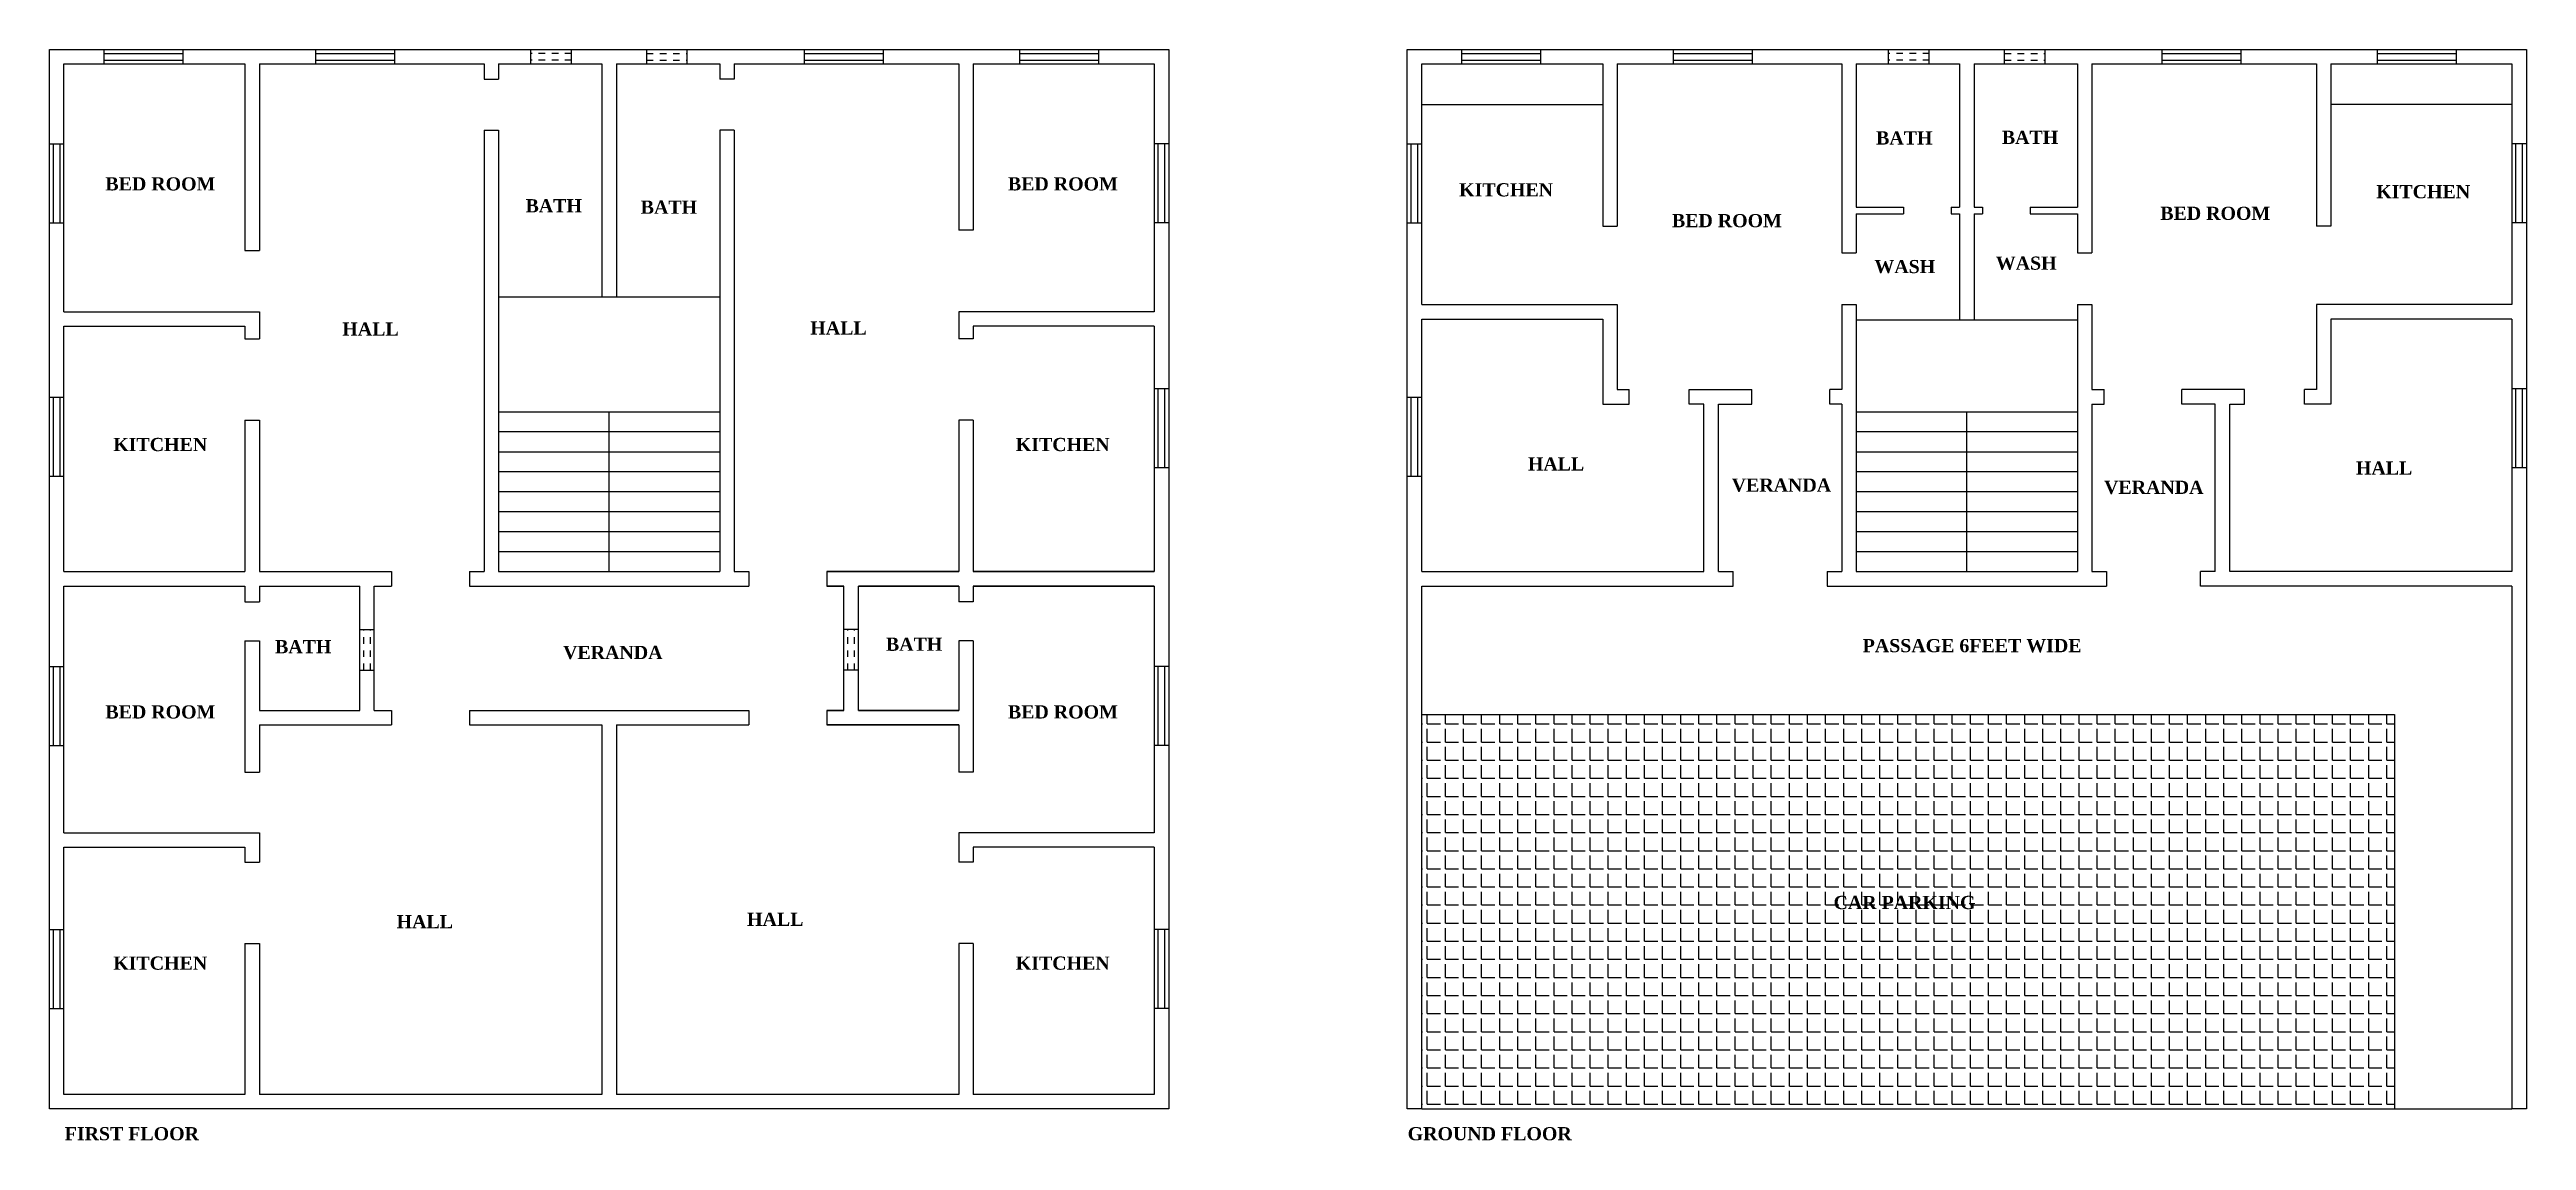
# Model space of a CAD drawing. Header units: inches. Extents: x -28656.4 to -28618.8, y 6618.7 to 6635.3.
import ezdxf

# ---------------------------------------------------------------- set-up
doc = ezdxf.new("R2010")
doc.units = ezdxf.units.IN
doc.header["$MEASUREMENT"] = 0
doc.linetypes.add('DASHED2', pattern=[0.375, 0.25, -0.125])
doc.layers.add('freecads.com', color=7, linetype='Continuous')
doc.styles.add('MtXpl_Times_New_Roma', font='timesbd.ttf')

msp = doc.modelspace()

# ---------------------------------------------------------------- texts
at = {"layer": 'freecads.com', "style": 'MtXpl_Times_New_Roma'}
for s, p in [('BATH', (-28628.657, 6633.827)), ('BATH', (-28626.747, 6633.836)), ('BED ROOM', (-28655.554, 6633.129)), ('BED ROOM', (-28641.845, 6633.129)), ('KITCHEN', (-28634.991, 6633.039)), ('KITCHEN', (-28621.061, 6633.011)), ('BATH', (-28649.172, 6632.797)), ('BATH', (-28647.422, 6632.775)), ('BED ROOM', (-28631.759, 6632.571)), ('BED ROOM', (-28624.341, 6632.682)), ('WASH', (-28628.683, 6631.873)), ('WASH', (-28626.839, 6631.925)), ('HALL', (-28651.955, 6630.924)), ('HALL', (-28644.846, 6630.94)), ('KITCHEN', (-28655.435, 6629.17)), ('KITCHEN', (-28641.725, 6629.17)), ('HALL', (-28633.947, 6628.875)), ('HALL', (-28621.369, 6628.813)), ('VERANDA', (-28630.851, 6628.553)), ('VERANDA', (-28625.195, 6628.52)), ('BATH', (-28643.698, 6626.136)), ('PASSAGE 6FEET WIDE', (-28628.861, 6626.115)), ('BATH', (-28652.977, 6626.099)), ('VERANDA', (-28648.602, 6626.011)), ('BED ROOM', (-28655.554, 6625.108)), ('BED ROOM', (-28641.845, 6625.108)), ('CAR PARKING', (-28629.304, 6622.213)), ('HALL', (-28651.13, 6621.922)), ('HALL', (-28645.807, 6621.958)), ('KITCHEN', (-28655.435, 6621.292)), ('KITCHEN', (-28641.725, 6621.292)), ('FIRST FLOOR', (-28656.172, 6618.701)), ('GROUND FLOOR', (-28635.773, 6618.701))]:
    msp.add_text(s, height=0.2, dxfattribs=at).set_placement(p)

# ---------------------------------------------------------------- linework, layer by layer
at = {"layer": 'freecads.com'}
for p, q in [((-28656.403, 6635.27), (-28639.403, 6635.27)), ((-28656.403, 6619.177), (-28656.403, 6635.27)), ((-28656.183, 6631.287), (-28656.183, 6635.05)), ((-28656.183, 6635.05), (-28653.434, 6635.05)), ((-28655.574, 6635.05), (-28655.574, 6635.27)), ((-28655.574, 6635.21), (-28654.374, 6635.21)), ((-28655.574, 6635.11), (-28654.374, 6635.11)), ((-28654.374, 6635.05), (-28654.374, 6635.27)), ((-28653.434, 6635.05), (-28653.434, 6632.215)), ((-28653.214, 6635.05), (-28649.802, 6635.05)), ((-28653.214, 6635.05), (-28653.214, 6632.215)), ((-28652.358, 6635.05), (-28652.358, 6635.27)), ((-28652.358, 6635.21), (-28651.158, 6635.21)), ((-28652.358, 6635.11), (-28651.158, 6635.11)), ((-28651.158, 6635.05), (-28651.158, 6635.27)), ((-28649.802, 6635.05), (-28649.802, 6634.818)), ((-28649.582, 6635.05), (-28648.013, 6635.05)), ((-28649.582, 6635.05), (-28649.582, 6634.818)), ((-28649.091, 6635.05), (-28649.091, 6635.27)), ((-28648.473, 6635.05), (-28648.473, 6635.27)), ((-28648.013, 6635.05), (-28648.013, 6631.513)), ((-28647.793, 6635.05), (-28646.223, 6635.05)), ((-28647.793, 6635.05), (-28647.793, 6631.513)), ((-28647.332, 6635.05), (-28647.332, 6635.27)), ((-28646.715, 6635.05), (-28646.715, 6635.27)), ((-28646.223, 6635.05), (-28646.223, 6634.818)), ((-28646.003, 6635.05), (-28642.591, 6635.05)), ((-28646.003, 6635.05), (-28646.003, 6634.818)), ((-28644.936, 6635.05), (-28644.936, 6635.27)), ((-28644.936, 6635.21), (-28643.736, 6635.21)), ((-28644.936, 6635.11), (-28643.736, 6635.11)), ((-28643.736, 6635.05), (-28643.736, 6635.27)), ((-28642.591, 6635.05), (-28642.591, 6632.527)), ((-28642.371, 6635.05), (-28639.623, 6635.05)), ((-28642.371, 6635.05), (-28642.371, 6632.527)), ((-28641.665, 6635.05), (-28641.665, 6635.27)), ((-28641.665, 6635.21), (-28640.465, 6635.21)), ((-28641.665, 6635.11), (-28640.465, 6635.11)), ((-28640.465, 6635.05), (-28640.465, 6635.27)), ((-28639.623, 6635.05), (-28639.623, 6631.287)), ((-28639.403, 6635.27), (-28639.403, 6619.177)), ((-28635.779, 6635.27), (-28618.779, 6635.27)), ((-28635.779, 6619.177), (-28635.779, 6635.27)), ((-28635.559, 6635.05), (-28632.81, 6635.05)), ((-28635.559, 6631.395), (-28635.559, 6635.05)), ((-28634.95, 6635.05), (-28634.95, 6635.27)), ((-28634.95, 6635.21), (-28633.75, 6635.21)), ((-28634.95, 6635.11), (-28633.75, 6635.11)), ((-28633.75, 6635.05), (-28633.75, 6635.27)), ((-28632.81, 6635.05), (-28632.81, 6632.587)), ((-28632.59, 6635.05), (-28632.59, 6632.587)), ((-28632.59, 6635.05), (-28629.178, 6635.05)), ((-28631.734, 6635.05), (-28631.734, 6635.27)), ((-28631.734, 6635.21), (-28630.534, 6635.21)), ((-28631.734, 6635.11), (-28630.534, 6635.11)), ((-28630.534, 6635.05), (-28630.534, 6635.27)), ((-28629.178, 6635.05), (-28629.178, 6632.18)), ((-28628.958, 6635.05), (-28628.958, 6632.875)), ((-28628.958, 6635.05), (-28627.389, 6635.05)), ((-28628.467, 6635.05), (-28628.467, 6635.27)), ((-28627.849, 6635.05), (-28627.849, 6635.27)), ((-28627.389, 6635.05), (-28627.389, 6632.875)), ((-28627.169, 6635.05), (-28627.169, 6632.875)), ((-28627.169, 6635.05), (-28625.599, 6635.05)), ((-28626.708, 6635.05), (-28626.708, 6635.27)), ((-28626.091, 6635.05), (-28626.091, 6635.27)), ((-28625.599, 6635.05), (-28625.599, 6632.875)), ((-28625.379, 6635.05), (-28625.379, 6632.18)), ((-28625.379, 6635.05), (-28621.968, 6635.05)), ((-28624.312, 6635.05), (-28624.312, 6635.27)), ((-28624.312, 6635.21), (-28623.112, 6635.21)), ((-28624.312, 6635.11), (-28623.112, 6635.11)), ((-28623.112, 6635.05), (-28623.112, 6635.27)), ((-28621.968, 6635.05), (-28621.968, 6632.587)), ((-28621.748, 6635.05), (-28618.999, 6635.05)), ((-28621.748, 6635.05), (-28621.748, 6632.587)), ((-28621.748, 6635.05), (-28618.999, 6635.05)), ((-28621.042, 6635.05), (-28621.042, 6635.27)), ((-28621.042, 6635.21), (-28619.842, 6635.21)), ((-28621.042, 6635.11), (-28619.842, 6635.11)), ((-28619.842, 6635.05), (-28619.842, 6635.27)), ((-28618.999, 6635.05), (-28618.999, 6631.395)), ((-28618.779, 6635.27), (-28618.779, 6619.177)), ((-28649.802, 6634.818), (-28649.582, 6634.818)), ((-28646.003, 6634.818), (-28646.223, 6634.818)), ((-28635.559, 6634.435), (-28632.81, 6634.435)), ((-28618.999, 6634.435), (-28621.748, 6634.435)), ((-28656.403, 6633.838), (-28656.183, 6633.838)), ((-28656.343, 6632.638), (-28656.343, 6633.838)), ((-28656.243, 6632.638), (-28656.243, 6633.838)), ((-28649.802, 6634.046), (-28649.802, 6627.34)), ((-28649.802, 6634.046), (-28649.582, 6634.046)), ((-28649.582, 6634.046), (-28649.582, 6627.34)), ((-28646.003, 6634.046), (-28646.223, 6634.046)), ((-28646.223, 6634.046), (-28646.223, 6627.34)), ((-28646.003, 6634.046), (-28646.003, 6627.34)), ((-28639.403, 6633.838), (-28639.623, 6633.838)), ((-28639.563, 6632.638), (-28639.563, 6633.838)), ((-28639.463, 6632.638), (-28639.463, 6633.838)), ((-28635.779, 6633.838), (-28635.559, 6633.838)), ((-28635.719, 6632.638), (-28635.719, 6633.838)), ((-28635.619, 6632.638), (-28635.619, 6633.838)), ((-28618.779, 6633.838), (-28618.999, 6633.838)), ((-28618.939, 6632.638), (-28618.939, 6633.838)), ((-28618.839, 6632.638), (-28618.839, 6633.838)), ((-28628.958, 6632.875), (-28628.241, 6632.875)), ((-28628.958, 6632.775), (-28628.958, 6632.18)), ((-28628.958, 6632.775), (-28628.241, 6632.775)), ((-28628.241, 6632.875), (-28628.241, 6632.775)), ((-28627.518, 6632.875), (-28627.389, 6632.875)), ((-28627.518, 6632.875), (-28627.518, 6632.775)), ((-28627.518, 6632.775), (-28627.389, 6632.775)), ((-28627.389, 6632.775), (-28627.389, 6631.163)), ((-28627.169, 6632.875), (-28627.039, 6632.875)), ((-28627.169, 6632.775), (-28627.169, 6631.163)), ((-28627.169, 6632.775), (-28627.039, 6632.775)), ((-28627.039, 6632.875), (-28627.039, 6632.775)), ((-28626.317, 6632.875), (-28625.599, 6632.875)), ((-28626.317, 6632.875), (-28626.317, 6632.775)), ((-28626.317, 6632.775), (-28625.599, 6632.775)), ((-28625.599, 6632.775), (-28625.599, 6632.18)), ((-28656.403, 6632.638), (-28656.183, 6632.638)), ((-28642.371, 6632.527), (-28642.591, 6632.527)), ((-28639.403, 6632.638), (-28639.623, 6632.638)), ((-28635.779, 6632.638), (-28635.559, 6632.638)), ((-28632.81, 6632.587), (-28632.59, 6632.587)), ((-28621.748, 6632.587), (-28621.968, 6632.587)), ((-28618.779, 6632.638), (-28618.999, 6632.638)), ((-28653.434, 6632.215), (-28653.214, 6632.215)), ((-28629.178, 6632.18), (-28628.958, 6632.18)), ((-28625.599, 6632.18), (-28625.379, 6632.18)), ((-28656.183, 6631.287), (-28653.214, 6631.287)), ((-28653.214, 6631.287), (-28653.214, 6630.875)), ((-28649.582, 6631.513), (-28646.223, 6631.513)), ((-28639.623, 6631.287), (-28642.591, 6631.287)), ((-28642.591, 6631.287), (-28642.591, 6630.875)), ((-28635.559, 6631.395), (-28632.59, 6631.395)), ((-28632.59, 6631.395), (-28632.59, 6630.105)), ((-28629.178, 6631.398), (-28629.178, 6630.105)), ((-28629.178, 6631.398), (-28628.958, 6631.398)), ((-28628.958, 6631.398), (-28628.958, 6627.34)), ((-28625.599, 6631.398), (-28625.599, 6627.34)), ((-28625.599, 6631.398), (-28625.379, 6631.398)), ((-28625.379, 6631.398), (-28625.379, 6630.105)), ((-28618.999, 6631.395), (-28621.968, 6631.395)), ((-28621.968, 6631.395), (-28621.968, 6630.105)), ((-28656.183, 6627.34), (-28656.183, 6631.067)), ((-28656.183, 6631.067), (-28653.434, 6631.067)), ((-28653.434, 6631.067), (-28653.434, 6630.875)), ((-28653.434, 6630.875), (-28653.214, 6630.875)), ((-28642.371, 6630.875), (-28642.591, 6630.875)), ((-28639.623, 6631.067), (-28642.371, 6631.067)), ((-28642.371, 6631.067), (-28642.371, 6630.875)), ((-28639.623, 6631.067), (-28639.623, 6627.34)), ((-28635.559, 6627.34), (-28635.559, 6631.175)), ((-28635.559, 6631.175), (-28632.81, 6631.175)), ((-28632.81, 6631.175), (-28632.81, 6629.885)), ((-28628.958, 6631.163), (-28625.599, 6631.163)), ((-28618.999, 6631.175), (-28621.748, 6631.175)), ((-28621.748, 6631.175), (-28621.748, 6629.885)), ((-28618.999, 6631.175), (-28618.999, 6627.34)), ((-28639.403, 6630.116), (-28639.623, 6630.116)), ((-28639.563, 6628.916), (-28639.563, 6630.116)), ((-28639.463, 6628.916), (-28639.463, 6630.116)), ((-28632.59, 6630.105), (-28632.406, 6630.105)), ((-28632.406, 6629.885), (-28632.406, 6630.105)), ((-28631.497, 6630.105), (-28630.545, 6630.105)), ((-28631.497, 6629.885), (-28631.497, 6630.105)), ((-28630.545, 6629.885), (-28630.545, 6630.105)), ((-28629.178, 6630.105), (-28629.362, 6630.105)), ((-28629.362, 6629.885), (-28629.362, 6630.105)), ((-28625.379, 6630.105), (-28625.195, 6630.105)), ((-28625.195, 6629.885), (-28625.195, 6630.105)), ((-28623.06, 6630.105), (-28624.013, 6630.105)), ((-28624.013, 6629.885), (-28624.013, 6630.105)), ((-28623.06, 6629.885), (-28623.06, 6630.105)), ((-28622.152, 6629.885), (-28622.152, 6630.105)), ((-28621.968, 6630.105), (-28622.152, 6630.105)), ((-28618.779, 6630.116), (-28618.999, 6630.116)), ((-28618.939, 6628.916), (-28618.939, 6630.116)), ((-28618.839, 6628.916), (-28618.839, 6630.116)), ((-28656.403, 6629.991), (-28656.183, 6629.991)), ((-28656.343, 6628.791), (-28656.343, 6629.991)), ((-28656.243, 6628.791), (-28656.243, 6629.991)), ((-28649.582, 6629.768), (-28646.223, 6629.768)), ((-28647.903, 6627.34), (-28647.903, 6629.768)), ((-28635.779, 6629.991), (-28635.559, 6629.991)), ((-28635.719, 6628.791), (-28635.719, 6629.991)), ((-28635.619, 6628.791), (-28635.619, 6629.991)), ((-28632.81, 6629.885), (-28632.406, 6629.885)), ((-28631.272, 6629.885), (-28631.497, 6629.885)), ((-28631.272, 6627.34), (-28631.272, 6629.885)), ((-28631.052, 6627.34), (-28631.052, 6629.885)), ((-28631.052, 6629.885), (-28630.545, 6629.885)), ((-28629.178, 6629.885), (-28629.362, 6629.885)), ((-28629.178, 6629.885), (-28629.178, 6627.34)), ((-28628.958, 6629.768), (-28625.599, 6629.768)), ((-28627.279, 6627.34), (-28627.279, 6629.768)), ((-28625.379, 6629.885), (-28625.195, 6629.885)), ((-28625.379, 6629.885), (-28625.379, 6627.34)), ((-28623.505, 6629.885), (-28624.013, 6629.885)), ((-28623.505, 6627.34), (-28623.505, 6629.885)), ((-28623.285, 6627.34), (-28623.285, 6629.885)), ((-28623.285, 6629.885), (-28623.06, 6629.885)), ((-28621.748, 6629.885), (-28622.152, 6629.885)), ((-28653.434, 6629.641), (-28653.434, 6627.34)), ((-28653.434, 6629.641), (-28653.214, 6629.641)), ((-28653.214, 6629.641), (-28653.214, 6627.34)), ((-28649.582, 6629.465), (-28646.223, 6629.465)), ((-28642.371, 6629.641), (-28642.591, 6629.641)), ((-28642.591, 6629.641), (-28642.591, 6627.34)), ((-28642.371, 6629.641), (-28642.371, 6627.34)), ((-28628.958, 6629.465), (-28625.599, 6629.465)), ((-28649.582, 6629.161), (-28646.223, 6629.161)), ((-28628.958, 6629.161), (-28625.599, 6629.161)), ((-28656.403, 6628.791), (-28656.183, 6628.791)), ((-28649.582, 6628.858), (-28646.223, 6628.858)), ((-28639.403, 6628.916), (-28639.623, 6628.916)), ((-28635.779, 6628.791), (-28635.559, 6628.791)), ((-28628.958, 6628.858), (-28625.599, 6628.858)), ((-28618.779, 6628.916), (-28618.999, 6628.916)), ((-28649.582, 6628.554), (-28646.223, 6628.554)), ((-28649.582, 6628.251), (-28646.223, 6628.251)), ((-28628.958, 6628.554), (-28625.599, 6628.554)), ((-28628.958, 6628.251), (-28625.599, 6628.251)), ((-28649.582, 6627.947), (-28646.223, 6627.947)), ((-28628.958, 6627.947), (-28625.599, 6627.947)), ((-28649.582, 6627.643), (-28646.223, 6627.643)), ((-28628.958, 6627.643), (-28625.599, 6627.643)), ((-28656.183, 6627.34), (-28653.434, 6627.34)), ((-28656.183, 6623.371), (-28656.183, 6627.12)), ((-28656.183, 6627.12), (-28653.434, 6627.12)), ((-28653.434, 6627.12), (-28653.434, 6626.88)), ((-28653.214, 6627.34), (-28651.209, 6627.34)), ((-28653.214, 6627.12), (-28653.214, 6626.88)), ((-28653.214, 6627.12), (-28651.689, 6627.12)), ((-28651.689, 6625.23), (-28651.689, 6627.12)), ((-28651.469, 6627.12), (-28651.209, 6627.12)), ((-28651.469, 6625.23), (-28651.469, 6627.12)), ((-28651.209, 6627.34), (-28651.209, 6627.12)), ((-28650.023, 6627.34), (-28649.802, 6627.34)), ((-28650.023, 6627.34), (-28650.023, 6627.12)), ((-28650.023, 6627.12), (-28645.782, 6627.12)), ((-28649.582, 6627.34), (-28646.223, 6627.34)), ((-28646.003, 6627.34), (-28645.782, 6627.34)), ((-28645.782, 6627.34), (-28645.782, 6627.12)), ((-28644.596, 6627.34), (-28642.591, 6627.34)), ((-28644.596, 6627.34), (-28644.596, 6627.12)), ((-28642.591, 6627.34), (-28644.596, 6627.34)), ((-28644.596, 6627.12), (-28644.336, 6627.12)), ((-28644.336, 6627.12), (-28644.596, 6627.12)), ((-28644.336, 6625.23), (-28644.336, 6627.12)), ((-28644.116, 6627.12), (-28642.591, 6627.12)), ((-28644.116, 6625.23), (-28644.116, 6627.12)), ((-28642.591, 6627.12), (-28644.116, 6627.12)), ((-28642.591, 6627.12), (-28642.591, 6626.88)), ((-28642.371, 6627.34), (-28639.623, 6627.34)), ((-28639.623, 6627.34), (-28642.371, 6627.34)), ((-28642.371, 6627.12), (-28639.623, 6627.12)), ((-28639.623, 6627.12), (-28642.371, 6627.12)), ((-28642.371, 6627.12), (-28642.371, 6626.88)), ((-28639.623, 6627.12), (-28639.623, 6623.371)), ((-28635.559, 6627.34), (-28631.272, 6627.34)), ((-28635.559, 6619.177), (-28635.559, 6627.12)), ((-28635.559, 6627.12), (-28630.827, 6627.12)), ((-28631.052, 6627.34), (-28630.827, 6627.34)), ((-28630.827, 6627.12), (-28630.827, 6627.34)), ((-28629.399, 6627.34), (-28629.399, 6627.12)), ((-28629.399, 6627.34), (-28629.178, 6627.34)), ((-28629.399, 6627.12), (-28625.158, 6627.12)), ((-28628.958, 6627.34), (-28625.599, 6627.34)), ((-28625.379, 6627.34), (-28625.158, 6627.34)), ((-28625.158, 6627.34), (-28625.158, 6627.12)), ((-28623.731, 6627.12), (-28623.731, 6627.34)), ((-28623.505, 6627.34), (-28623.731, 6627.34)), ((-28618.999, 6627.12), (-28623.731, 6627.12)), ((-28618.999, 6627.34), (-28623.285, 6627.34)), ((-28618.999, 6627.12), (-28618.999, 6619.177)), ((-28653.434, 6626.88), (-28653.214, 6626.88)), ((-28642.371, 6626.88), (-28642.591, 6626.88)), ((-28651.689, 6626.458), (-28651.469, 6626.458)), ((-28644.116, 6626.458), (-28644.336, 6626.458)), ((-28653.434, 6626.288), (-28653.434, 6624.293)), ((-28653.434, 6626.288), (-28653.214, 6626.288)), ((-28653.214, 6626.288), (-28653.214, 6625.23)), ((-28642.371, 6626.288), (-28642.591, 6626.288)), ((-28642.591, 6626.288), (-28642.591, 6625.23)), ((-28642.371, 6626.288), (-28642.371, 6624.293)), ((-28656.403, 6625.9), (-28656.183, 6625.9)), ((-28656.343, 6624.7), (-28656.343, 6625.9)), ((-28656.243, 6624.7), (-28656.243, 6625.9)), ((-28651.689, 6625.843), (-28651.469, 6625.843)), ((-28644.116, 6625.843), (-28644.336, 6625.843)), ((-28639.403, 6625.9), (-28639.623, 6625.9)), ((-28639.563, 6624.7), (-28639.563, 6625.9)), ((-28639.463, 6624.7), (-28639.463, 6625.9)), ((-28653.214, 6625.23), (-28651.689, 6625.23)), ((-28651.469, 6625.23), (-28651.209, 6625.23)), ((-28651.209, 6625.23), (-28651.209, 6625.01)), ((-28650.023, 6625.23), (-28645.782, 6625.23)), ((-28650.023, 6625.23), (-28650.023, 6625.01)), ((-28645.782, 6625.23), (-28645.782, 6625.01)), ((-28644.596, 6625.23), (-28644.336, 6625.23)), ((-28644.596, 6625.23), (-28644.596, 6625.01)), ((-28644.336, 6625.23), (-28644.596, 6625.23)), ((-28644.116, 6625.23), (-28642.591, 6625.23)), ((-28642.591, 6625.23), (-28644.116, 6625.23)), ((-28653.214, 6625.01), (-28653.214, 6624.293)), ((-28653.214, 6625.01), (-28651.209, 6625.01)), ((-28650.023, 6625.01), (-28648.013, 6625.01)), ((-28648.013, 6625.01), (-28648.013, 6619.397)), ((-28647.793, 6625.01), (-28645.782, 6625.01)), ((-28647.793, 6625.01), (-28647.793, 6619.397)), ((-28644.596, 6625.01), (-28642.591, 6625.01)), ((-28642.591, 6625.01), (-28644.596, 6625.01)), ((-28642.591, 6625.01), (-28642.591, 6624.293)), ((-28635.559, 6625.169), (-28620.781, 6625.169)), ((-28620.781, 6625.169), (-28620.781, 6619.177)), ((-28656.403, 6624.7), (-28656.183, 6624.7)), ((-28639.403, 6624.7), (-28639.623, 6624.7)), ((-28653.434, 6624.293), (-28653.214, 6624.293)), ((-28642.371, 6624.293), (-28642.591, 6624.293)), ((-28656.183, 6623.371), (-28653.214, 6623.371)), ((-28653.214, 6623.371), (-28653.214, 6622.926)), ((-28639.623, 6623.371), (-28642.591, 6623.371)), ((-28642.591, 6623.371), (-28642.591, 6622.926)), ((-28656.183, 6623.151), (-28653.434, 6623.151)), ((-28656.183, 6619.397), (-28656.183, 6623.151)), ((-28653.434, 6623.151), (-28653.434, 6622.926)), ((-28653.434, 6622.926), (-28653.214, 6622.926)), ((-28642.371, 6622.926), (-28642.591, 6622.926)), ((-28639.623, 6623.151), (-28642.371, 6623.151)), ((-28642.371, 6623.151), (-28642.371, 6622.926)), ((-28639.623, 6623.151), (-28639.623, 6619.397)), ((-28656.403, 6621.905), (-28656.183, 6621.905)), ((-28656.343, 6620.705), (-28656.343, 6621.905)), ((-28656.243, 6620.705), (-28656.243, 6621.905)), ((-28639.403, 6621.905), (-28639.623, 6621.905)), ((-28639.563, 6620.705), (-28639.563, 6621.905)), ((-28639.463, 6620.705), (-28639.463, 6621.905)), ((-28653.434, 6621.692), (-28653.434, 6619.397)), ((-28653.434, 6621.692), (-28653.214, 6621.692)), ((-28653.214, 6621.692), (-28653.214, 6619.397)), ((-28642.371, 6621.692), (-28642.591, 6621.692)), ((-28642.591, 6621.692), (-28642.591, 6619.397)), ((-28642.371, 6621.692), (-28642.371, 6619.397)), ((-28656.403, 6620.705), (-28656.183, 6620.705)), ((-28639.403, 6620.705), (-28639.623, 6620.705)), ((-28639.403, 6619.177), (-28656.403, 6619.177)), ((-28653.434, 6619.397), (-28656.183, 6619.397)), ((-28648.013, 6619.397), (-28653.214, 6619.397)), ((-28642.591, 6619.397), (-28647.793, 6619.397)), ((-28639.623, 6619.397), (-28642.371, 6619.397)), ((-28635.559, 6619.177), (-28635.779, 6619.177)), ((-28635.559, 6619.177), (-28618.999, 6619.177)), ((-28618.779, 6619.177), (-28618.999, 6619.177))]:
    msp.add_line(p, q, dxfattribs=at)
at = {"layer": 'freecads.com', "linetype": 'DASHED2', "ltscale": 0.3}
for p, q in [((-28648.473, 6635.21), (-28649.091, 6635.21)), ((-28648.473, 6635.11), (-28649.091, 6635.11)), ((-28647.332, 6635.21), (-28646.715, 6635.21)), ((-28647.332, 6635.11), (-28646.715, 6635.11)), ((-28627.849, 6635.21), (-28628.467, 6635.21)), ((-28627.849, 6635.11), (-28628.467, 6635.11)), ((-28626.708, 6635.21), (-28626.091, 6635.21)), ((-28626.708, 6635.11), (-28626.091, 6635.11)), ((-28651.629, 6625.843), (-28651.629, 6626.458)), ((-28651.529, 6625.843), (-28651.529, 6626.458)), ((-28644.276, 6625.843), (-28644.276, 6626.458)), ((-28644.176, 6625.843), (-28644.176, 6626.458))]:
    msp.add_line(p, q, dxfattribs=at)
at = {"layer": 'freecads.com', "linetype": 'Continuous'}
for p, q in [((-28635.559, 6625.025), (-28635.55, 6625.025)), ((-28635.475, 6625.025), (-28635.475, 6625.169)), ((-28635.475, 6625.025), (-28635.275, 6625.025)), ((-28635.475, 6624.75), (-28635.475, 6624.95)), ((-28635.2, 6625.025), (-28635.2, 6625.169)), ((-28635.2, 6625.025), (-28635, 6625.025)), ((-28635.2, 6624.75), (-28635.2, 6624.95)), ((-28634.925, 6625.025), (-28634.925, 6625.169)), ((-28634.925, 6625.025), (-28634.725, 6625.025)), ((-28634.925, 6624.75), (-28634.925, 6624.95)), ((-28634.65, 6625.025), (-28634.65, 6625.169)), ((-28634.65, 6625.025), (-28634.45, 6625.025)), ((-28634.65, 6624.75), (-28634.65, 6624.95)), ((-28634.375, 6625.025), (-28634.375, 6625.169)), ((-28634.375, 6625.025), (-28634.175, 6625.025)), ((-28634.375, 6624.75), (-28634.375, 6624.95)), ((-28634.1, 6625.025), (-28634.1, 6625.169)), ((-28634.1, 6625.025), (-28633.9, 6625.025)), ((-28634.1, 6624.75), (-28634.1, 6624.95)), ((-28633.825, 6625.025), (-28633.825, 6625.169)), ((-28633.825, 6625.025), (-28633.625, 6625.025)), ((-28633.825, 6624.75), (-28633.825, 6624.95)), ((-28633.55, 6625.025), (-28633.55, 6625.169)), ((-28633.55, 6625.025), (-28633.35, 6625.025)), ((-28633.55, 6624.75), (-28633.55, 6624.95)), ((-28633.275, 6625.025), (-28633.275, 6625.169)), ((-28633.275, 6625.025), (-28633.075, 6625.025)), ((-28633.275, 6624.75), (-28633.275, 6624.95)), ((-28633, 6625.025), (-28633, 6625.169)), ((-28633, 6625.025), (-28632.8, 6625.025)), ((-28633, 6624.75), (-28633, 6624.95)), ((-28632.725, 6625.025), (-28632.725, 6625.169)), ((-28632.725, 6625.025), (-28632.525, 6625.025)), ((-28632.725, 6624.75), (-28632.725, 6624.95)), ((-28632.45, 6625.025), (-28632.45, 6625.169)), ((-28632.45, 6625.025), (-28632.25, 6625.025)), ((-28632.45, 6624.75), (-28632.45, 6624.95)), ((-28632.175, 6625.025), (-28632.175, 6625.169)), ((-28632.175, 6625.025), (-28631.975, 6625.025)), ((-28632.175, 6624.75), (-28632.175, 6624.95)), ((-28631.9, 6625.025), (-28631.9, 6625.169)), ((-28631.9, 6625.025), (-28631.7, 6625.025)), ((-28631.9, 6624.75), (-28631.9, 6624.95)), ((-28631.625, 6625.025), (-28631.625, 6625.169)), ((-28631.625, 6625.025), (-28631.425, 6625.025)), ((-28631.625, 6624.75), (-28631.625, 6624.95)), ((-28631.35, 6625.025), (-28631.35, 6625.169)), ((-28631.35, 6625.025), (-28631.15, 6625.025)), ((-28631.35, 6624.75), (-28631.35, 6624.95)), ((-28631.075, 6625.025), (-28631.075, 6625.169)), ((-28631.075, 6625.025), (-28630.875, 6625.025)), ((-28631.075, 6624.75), (-28631.075, 6624.95)), ((-28630.8, 6625.025), (-28630.8, 6625.169)), ((-28630.8, 6625.025), (-28630.6, 6625.025)), ((-28630.8, 6624.75), (-28630.8, 6624.95)), ((-28630.525, 6625.025), (-28630.525, 6625.169)), ((-28630.525, 6625.025), (-28630.325, 6625.025)), ((-28630.525, 6624.75), (-28630.525, 6624.95)), ((-28630.25, 6625.025), (-28630.25, 6625.169)), ((-28630.25, 6625.025), (-28630.05, 6625.025)), ((-28630.25, 6624.75), (-28630.25, 6624.95)), ((-28629.975, 6625.025), (-28629.975, 6625.169)), ((-28629.975, 6625.025), (-28629.775, 6625.025)), ((-28629.975, 6624.75), (-28629.975, 6624.95)), ((-28629.7, 6625.025), (-28629.7, 6625.169)), ((-28629.7, 6625.025), (-28629.5, 6625.025)), ((-28629.7, 6624.75), (-28629.7, 6624.95)), ((-28629.425, 6625.025), (-28629.425, 6625.169)), ((-28629.425, 6625.025), (-28629.225, 6625.025)), ((-28629.425, 6624.75), (-28629.425, 6624.95)), ((-28629.15, 6625.025), (-28629.15, 6625.169)), ((-28629.15, 6625.025), (-28628.95, 6625.025)), ((-28629.15, 6624.75), (-28629.15, 6624.95)), ((-28628.875, 6625.025), (-28628.875, 6625.169)), ((-28628.875, 6625.025), (-28628.675, 6625.025)), ((-28628.875, 6624.75), (-28628.875, 6624.95)), ((-28628.6, 6625.025), (-28628.6, 6625.169)), ((-28628.6, 6625.025), (-28628.4, 6625.025)), ((-28628.6, 6624.75), (-28628.6, 6624.95)), ((-28628.325, 6625.025), (-28628.325, 6625.169)), ((-28628.325, 6625.025), (-28628.125, 6625.025)), ((-28628.325, 6624.75), (-28628.325, 6624.95)), ((-28628.05, 6625.025), (-28628.05, 6625.169)), ((-28628.05, 6625.025), (-28627.85, 6625.025)), ((-28628.05, 6624.75), (-28628.05, 6624.95)), ((-28627.775, 6625.025), (-28627.775, 6625.169)), ((-28627.775, 6625.025), (-28627.575, 6625.025)), ((-28627.775, 6624.75), (-28627.775, 6624.95)), ((-28627.5, 6625.025), (-28627.5, 6625.169)), ((-28627.5, 6625.025), (-28627.3, 6625.025)), ((-28627.5, 6624.75), (-28627.5, 6624.95)), ((-28627.225, 6625.025), (-28627.225, 6625.169)), ((-28627.225, 6625.025), (-28627.025, 6625.025)), ((-28627.225, 6624.75), (-28627.225, 6624.95)), ((-28626.95, 6625.025), (-28626.95, 6625.169)), ((-28626.95, 6625.025), (-28626.75, 6625.025)), ((-28626.95, 6624.75), (-28626.95, 6624.95)), ((-28626.675, 6625.025), (-28626.675, 6625.169)), ((-28626.675, 6625.025), (-28626.475, 6625.025)), ((-28626.675, 6624.75), (-28626.675, 6624.95)), ((-28626.4, 6625.025), (-28626.4, 6625.169)), ((-28626.4, 6625.025), (-28626.2, 6625.025)), ((-28626.4, 6624.75), (-28626.4, 6624.95)), ((-28626.125, 6625.025), (-28626.125, 6625.169)), ((-28626.125, 6625.025), (-28625.925, 6625.025)), ((-28626.125, 6624.75), (-28626.125, 6624.95)), ((-28625.85, 6625.025), (-28625.85, 6625.169)), ((-28625.85, 6625.025), (-28625.65, 6625.025)), ((-28625.85, 6624.75), (-28625.85, 6624.95)), ((-28625.575, 6625.025), (-28625.575, 6625.169)), ((-28625.575, 6625.025), (-28625.375, 6625.025)), ((-28625.575, 6624.75), (-28625.575, 6624.95)), ((-28625.3, 6625.025), (-28625.3, 6625.169)), ((-28625.3, 6625.025), (-28625.1, 6625.025)), ((-28625.3, 6624.75), (-28625.3, 6624.95)), ((-28625.025, 6625.025), (-28625.025, 6625.169)), ((-28625.025, 6625.025), (-28624.825, 6625.025)), ((-28625.025, 6624.75), (-28625.025, 6624.95)), ((-28624.75, 6625.025), (-28624.75, 6625.169)), ((-28624.75, 6625.025), (-28624.55, 6625.025)), ((-28624.75, 6624.75), (-28624.75, 6624.95)), ((-28624.475, 6625.025), (-28624.475, 6625.169)), ((-28624.475, 6625.025), (-28624.275, 6625.025)), ((-28624.475, 6624.75), (-28624.475, 6624.95)), ((-28624.2, 6625.025), (-28624.2, 6625.169)), ((-28624.2, 6625.025), (-28624, 6625.025)), ((-28624.2, 6624.75), (-28624.2, 6624.95)), ((-28623.925, 6625.025), (-28623.925, 6625.169)), ((-28623.925, 6625.025), (-28623.725, 6625.025)), ((-28623.925, 6624.75), (-28623.925, 6624.95)), ((-28623.65, 6625.025), (-28623.65, 6625.169)), ((-28623.65, 6625.025), (-28623.45, 6625.025)), ((-28623.65, 6624.75), (-28623.65, 6624.95)), ((-28623.375, 6625.025), (-28623.375, 6625.169)), ((-28623.375, 6625.025), (-28623.175, 6625.025)), ((-28623.375, 6624.75), (-28623.375, 6624.95)), ((-28623.1, 6625.025), (-28623.1, 6625.169)), ((-28623.1, 6625.025), (-28622.9, 6625.025)), ((-28623.1, 6624.75), (-28623.1, 6624.95)), ((-28622.825, 6625.025), (-28622.825, 6625.169)), ((-28622.825, 6625.025), (-28622.625, 6625.025)), ((-28622.825, 6624.75), (-28622.825, 6624.95)), ((-28622.55, 6625.025), (-28622.55, 6625.169)), ((-28622.55, 6625.025), (-28622.35, 6625.025)), ((-28622.55, 6624.75), (-28622.55, 6624.95)), ((-28622.275, 6625.025), (-28622.275, 6625.169)), ((-28622.275, 6625.025), (-28622.075, 6625.025)), ((-28622.275, 6624.75), (-28622.275, 6624.95)), ((-28622, 6625.025), (-28622, 6625.169)), ((-28622, 6625.025), (-28621.8, 6625.025)), ((-28622, 6624.75), (-28622, 6624.95)), ((-28621.725, 6625.025), (-28621.725, 6625.169)), ((-28621.725, 6625.025), (-28621.525, 6625.025)), ((-28621.725, 6624.75), (-28621.725, 6624.95)), ((-28621.45, 6625.025), (-28621.45, 6625.169)), ((-28621.45, 6625.025), (-28621.25, 6625.025)), ((-28621.45, 6624.75), (-28621.45, 6624.95)), ((-28621.175, 6625.025), (-28621.175, 6625.169)), ((-28621.175, 6625.025), (-28620.975, 6625.025)), ((-28621.175, 6624.75), (-28621.175, 6624.95)), ((-28620.9, 6625.025), (-28620.9, 6625.169)), ((-28620.9, 6625.025), (-28620.781, 6625.025)), ((-28620.9, 6624.75), (-28620.9, 6624.95)), ((-28635.559, 6624.75), (-28635.55, 6624.75)), ((-28635.559, 6624.475), (-28635.55, 6624.475)), ((-28635.475, 6624.75), (-28635.275, 6624.75)), ((-28635.475, 6624.475), (-28635.475, 6624.675)), ((-28635.475, 6624.475), (-28635.275, 6624.475)), ((-28635.2, 6624.75), (-28635, 6624.75)), ((-28635.2, 6624.475), (-28635.2, 6624.675)), ((-28635.2, 6624.475), (-28635, 6624.475)), ((-28634.925, 6624.75), (-28634.725, 6624.75)), ((-28634.925, 6624.475), (-28634.925, 6624.675)), ((-28634.925, 6624.475), (-28634.725, 6624.475)), ((-28634.65, 6624.75), (-28634.45, 6624.75)), ((-28634.65, 6624.475), (-28634.65, 6624.675)), ((-28634.65, 6624.475), (-28634.45, 6624.475)), ((-28634.375, 6624.75), (-28634.175, 6624.75)), ((-28634.375, 6624.475), (-28634.375, 6624.675)), ((-28634.375, 6624.475), (-28634.175, 6624.475)), ((-28634.1, 6624.75), (-28633.9, 6624.75)), ((-28634.1, 6624.475), (-28634.1, 6624.675)), ((-28634.1, 6624.475), (-28633.9, 6624.475)), ((-28633.825, 6624.75), (-28633.625, 6624.75)), ((-28633.825, 6624.475), (-28633.825, 6624.675)), ((-28633.825, 6624.475), (-28633.625, 6624.475)), ((-28633.55, 6624.75), (-28633.35, 6624.75)), ((-28633.55, 6624.475), (-28633.55, 6624.675)), ((-28633.55, 6624.475), (-28633.35, 6624.475)), ((-28633.275, 6624.75), (-28633.075, 6624.75)), ((-28633.275, 6624.475), (-28633.275, 6624.675)), ((-28633.275, 6624.475), (-28633.075, 6624.475)), ((-28633, 6624.75), (-28632.8, 6624.75)), ((-28633, 6624.475), (-28633, 6624.675)), ((-28633, 6624.475), (-28632.8, 6624.475)), ((-28632.725, 6624.75), (-28632.525, 6624.75)), ((-28632.725, 6624.475), (-28632.725, 6624.675)), ((-28632.725, 6624.475), (-28632.525, 6624.475)), ((-28632.45, 6624.75), (-28632.25, 6624.75)), ((-28632.45, 6624.475), (-28632.45, 6624.675)), ((-28632.45, 6624.475), (-28632.25, 6624.475)), ((-28632.175, 6624.75), (-28631.975, 6624.75)), ((-28632.175, 6624.475), (-28632.175, 6624.675)), ((-28632.175, 6624.475), (-28631.975, 6624.475)), ((-28631.9, 6624.75), (-28631.7, 6624.75)), ((-28631.9, 6624.475), (-28631.9, 6624.675)), ((-28631.9, 6624.475), (-28631.7, 6624.475)), ((-28631.625, 6624.75), (-28631.425, 6624.75)), ((-28631.625, 6624.475), (-28631.625, 6624.675)), ((-28631.625, 6624.475), (-28631.425, 6624.475)), ((-28631.35, 6624.75), (-28631.15, 6624.75)), ((-28631.35, 6624.475), (-28631.35, 6624.675)), ((-28631.35, 6624.475), (-28631.15, 6624.475)), ((-28631.075, 6624.75), (-28630.875, 6624.75)), ((-28631.075, 6624.475), (-28631.075, 6624.675)), ((-28631.075, 6624.475), (-28630.875, 6624.475)), ((-28630.8, 6624.75), (-28630.6, 6624.75)), ((-28630.8, 6624.475), (-28630.8, 6624.675)), ((-28630.8, 6624.475), (-28630.6, 6624.475)), ((-28630.525, 6624.75), (-28630.325, 6624.75)), ((-28630.525, 6624.475), (-28630.525, 6624.675)), ((-28630.525, 6624.475), (-28630.325, 6624.475)), ((-28630.25, 6624.75), (-28630.05, 6624.75)), ((-28630.25, 6624.475), (-28630.25, 6624.675)), ((-28630.25, 6624.475), (-28630.05, 6624.475)), ((-28629.975, 6624.75), (-28629.775, 6624.75)), ((-28629.975, 6624.475), (-28629.975, 6624.675)), ((-28629.975, 6624.475), (-28629.775, 6624.475)), ((-28629.7, 6624.75), (-28629.5, 6624.75)), ((-28629.7, 6624.475), (-28629.7, 6624.675)), ((-28629.7, 6624.475), (-28629.5, 6624.475)), ((-28629.425, 6624.75), (-28629.225, 6624.75)), ((-28629.425, 6624.475), (-28629.425, 6624.675)), ((-28629.425, 6624.475), (-28629.225, 6624.475)), ((-28629.15, 6624.75), (-28628.95, 6624.75)), ((-28629.15, 6624.475), (-28629.15, 6624.675)), ((-28629.15, 6624.475), (-28628.95, 6624.475)), ((-28628.875, 6624.75), (-28628.675, 6624.75)), ((-28628.875, 6624.475), (-28628.875, 6624.675)), ((-28628.875, 6624.475), (-28628.675, 6624.475)), ((-28628.6, 6624.75), (-28628.4, 6624.75)), ((-28628.6, 6624.475), (-28628.6, 6624.675)), ((-28628.6, 6624.475), (-28628.4, 6624.475)), ((-28628.325, 6624.75), (-28628.125, 6624.75)), ((-28628.325, 6624.475), (-28628.325, 6624.675)), ((-28628.325, 6624.475), (-28628.125, 6624.475)), ((-28628.05, 6624.75), (-28627.85, 6624.75)), ((-28628.05, 6624.475), (-28628.05, 6624.675)), ((-28628.05, 6624.475), (-28627.85, 6624.475)), ((-28627.775, 6624.75), (-28627.575, 6624.75)), ((-28627.775, 6624.475), (-28627.775, 6624.675)), ((-28627.775, 6624.475), (-28627.575, 6624.475)), ((-28627.5, 6624.75), (-28627.3, 6624.75)), ((-28627.5, 6624.475), (-28627.5, 6624.675)), ((-28627.5, 6624.475), (-28627.3, 6624.475)), ((-28627.225, 6624.75), (-28627.025, 6624.75)), ((-28627.225, 6624.475), (-28627.225, 6624.675)), ((-28627.225, 6624.475), (-28627.025, 6624.475)), ((-28626.95, 6624.75), (-28626.75, 6624.75)), ((-28626.95, 6624.475), (-28626.95, 6624.675)), ((-28626.95, 6624.475), (-28626.75, 6624.475)), ((-28626.675, 6624.75), (-28626.475, 6624.75)), ((-28626.675, 6624.475), (-28626.675, 6624.675)), ((-28626.675, 6624.475), (-28626.475, 6624.475)), ((-28626.4, 6624.75), (-28626.2, 6624.75)), ((-28626.4, 6624.475), (-28626.4, 6624.675)), ((-28626.4, 6624.475), (-28626.2, 6624.475)), ((-28626.125, 6624.75), (-28625.925, 6624.75)), ((-28626.125, 6624.475), (-28626.125, 6624.675)), ((-28626.125, 6624.475), (-28625.925, 6624.475)), ((-28625.85, 6624.75), (-28625.65, 6624.75)), ((-28625.85, 6624.475), (-28625.85, 6624.675)), ((-28625.85, 6624.475), (-28625.65, 6624.475)), ((-28625.575, 6624.75), (-28625.375, 6624.75)), ((-28625.575, 6624.475), (-28625.575, 6624.675)), ((-28625.575, 6624.475), (-28625.375, 6624.475)), ((-28625.3, 6624.75), (-28625.1, 6624.75)), ((-28625.3, 6624.475), (-28625.3, 6624.675)), ((-28625.3, 6624.475), (-28625.1, 6624.475)), ((-28625.025, 6624.75), (-28624.825, 6624.75)), ((-28625.025, 6624.475), (-28625.025, 6624.675)), ((-28625.025, 6624.475), (-28624.825, 6624.475)), ((-28624.75, 6624.75), (-28624.55, 6624.75)), ((-28624.75, 6624.475), (-28624.75, 6624.675)), ((-28624.75, 6624.475), (-28624.55, 6624.475)), ((-28624.475, 6624.75), (-28624.275, 6624.75)), ((-28624.475, 6624.475), (-28624.475, 6624.675)), ((-28624.475, 6624.475), (-28624.275, 6624.475)), ((-28624.2, 6624.75), (-28624, 6624.75)), ((-28624.2, 6624.475), (-28624.2, 6624.675)), ((-28624.2, 6624.475), (-28624, 6624.475)), ((-28623.925, 6624.75), (-28623.725, 6624.75)), ((-28623.925, 6624.475), (-28623.925, 6624.675)), ((-28623.925, 6624.475), (-28623.725, 6624.475)), ((-28623.65, 6624.75), (-28623.45, 6624.75)), ((-28623.65, 6624.475), (-28623.65, 6624.675)), ((-28623.65, 6624.475), (-28623.45, 6624.475)), ((-28623.375, 6624.75), (-28623.175, 6624.75)), ((-28623.375, 6624.475), (-28623.375, 6624.675)), ((-28623.375, 6624.475), (-28623.175, 6624.475)), ((-28623.1, 6624.75), (-28622.9, 6624.75)), ((-28623.1, 6624.475), (-28623.1, 6624.675)), ((-28623.1, 6624.475), (-28622.9, 6624.475)), ((-28622.825, 6624.75), (-28622.625, 6624.75)), ((-28622.825, 6624.475), (-28622.825, 6624.675)), ((-28622.825, 6624.475), (-28622.625, 6624.475)), ((-28622.55, 6624.75), (-28622.35, 6624.75)), ((-28622.55, 6624.475), (-28622.55, 6624.675)), ((-28622.55, 6624.475), (-28622.35, 6624.475)), ((-28622.275, 6624.75), (-28622.075, 6624.75)), ((-28622.275, 6624.475), (-28622.275, 6624.675)), ((-28622.275, 6624.475), (-28622.075, 6624.475)), ((-28622, 6624.75), (-28621.8, 6624.75)), ((-28622, 6624.475), (-28622, 6624.675)), ((-28622, 6624.475), (-28621.8, 6624.475)), ((-28621.725, 6624.75), (-28621.525, 6624.75)), ((-28621.725, 6624.475), (-28621.725, 6624.675)), ((-28621.725, 6624.475), (-28621.525, 6624.475)), ((-28621.45, 6624.75), (-28621.25, 6624.75)), ((-28621.45, 6624.475), (-28621.45, 6624.675)), ((-28621.45, 6624.475), (-28621.25, 6624.475)), ((-28621.175, 6624.75), (-28620.975, 6624.75)), ((-28621.175, 6624.475), (-28621.175, 6624.675)), ((-28621.175, 6624.475), (-28620.975, 6624.475)), ((-28620.9, 6624.75), (-28620.781, 6624.75)), ((-28620.9, 6624.475), (-28620.9, 6624.675)), ((-28620.9, 6624.475), (-28620.781, 6624.475)), ((-28635.559, 6624.2), (-28635.55, 6624.2)), ((-28635.475, 6624.2), (-28635.475, 6624.4)), ((-28635.475, 6624.2), (-28635.275, 6624.2)), ((-28635.475, 6623.925), (-28635.475, 6624.125)), ((-28635.2, 6624.2), (-28635.2, 6624.4)), ((-28635.2, 6624.2), (-28635, 6624.2)), ((-28635.2, 6623.925), (-28635.2, 6624.125)), ((-28634.925, 6624.2), (-28634.925, 6624.4)), ((-28634.925, 6624.2), (-28634.725, 6624.2)), ((-28634.925, 6623.925), (-28634.925, 6624.125)), ((-28634.65, 6624.2), (-28634.65, 6624.4)), ((-28634.65, 6624.2), (-28634.45, 6624.2)), ((-28634.65, 6623.925), (-28634.65, 6624.125)), ((-28634.375, 6624.2), (-28634.375, 6624.4)), ((-28634.375, 6624.2), (-28634.175, 6624.2)), ((-28634.375, 6623.925), (-28634.375, 6624.125)), ((-28634.1, 6624.2), (-28634.1, 6624.4)), ((-28634.1, 6624.2), (-28633.9, 6624.2)), ((-28634.1, 6623.925), (-28634.1, 6624.125)), ((-28633.825, 6624.2), (-28633.825, 6624.4)), ((-28633.825, 6624.2), (-28633.625, 6624.2)), ((-28633.825, 6623.925), (-28633.825, 6624.125)), ((-28633.55, 6624.2), (-28633.55, 6624.4)), ((-28633.55, 6624.2), (-28633.35, 6624.2)), ((-28633.55, 6623.925), (-28633.55, 6624.125)), ((-28633.275, 6624.2), (-28633.275, 6624.4)), ((-28633.275, 6624.2), (-28633.075, 6624.2)), ((-28633.275, 6623.925), (-28633.275, 6624.125)), ((-28633, 6624.2), (-28633, 6624.4)), ((-28633, 6624.2), (-28632.8, 6624.2)), ((-28633, 6623.925), (-28633, 6624.125)), ((-28632.725, 6624.2), (-28632.725, 6624.4)), ((-28632.725, 6624.2), (-28632.525, 6624.2)), ((-28632.725, 6623.925), (-28632.725, 6624.125)), ((-28632.45, 6624.2), (-28632.45, 6624.4)), ((-28632.45, 6624.2), (-28632.25, 6624.2)), ((-28632.45, 6623.925), (-28632.45, 6624.125)), ((-28632.175, 6624.2), (-28632.175, 6624.4)), ((-28632.175, 6624.2), (-28631.975, 6624.2)), ((-28632.175, 6623.925), (-28632.175, 6624.125)), ((-28631.9, 6624.2), (-28631.9, 6624.4)), ((-28631.9, 6624.2), (-28631.7, 6624.2)), ((-28631.9, 6623.925), (-28631.9, 6624.125)), ((-28631.625, 6624.2), (-28631.625, 6624.4)), ((-28631.625, 6624.2), (-28631.425, 6624.2)), ((-28631.625, 6623.925), (-28631.625, 6624.125)), ((-28631.35, 6624.2), (-28631.35, 6624.4)), ((-28631.35, 6624.2), (-28631.15, 6624.2)), ((-28631.35, 6623.925), (-28631.35, 6624.125)), ((-28631.075, 6624.2), (-28631.075, 6624.4)), ((-28631.075, 6624.2), (-28630.875, 6624.2)), ((-28631.075, 6623.925), (-28631.075, 6624.125)), ((-28630.8, 6624.2), (-28630.8, 6624.4)), ((-28630.8, 6624.2), (-28630.6, 6624.2)), ((-28630.8, 6623.925), (-28630.8, 6624.125)), ((-28630.525, 6624.2), (-28630.525, 6624.4)), ((-28630.525, 6624.2), (-28630.325, 6624.2)), ((-28630.525, 6623.925), (-28630.525, 6624.125)), ((-28630.25, 6624.2), (-28630.25, 6624.4)), ((-28630.25, 6624.2), (-28630.05, 6624.2)), ((-28630.25, 6623.925), (-28630.25, 6624.125)), ((-28629.975, 6624.2), (-28629.975, 6624.4)), ((-28629.975, 6624.2), (-28629.775, 6624.2)), ((-28629.975, 6623.925), (-28629.975, 6624.125)), ((-28629.7, 6624.2), (-28629.7, 6624.4)), ((-28629.7, 6624.2), (-28629.5, 6624.2)), ((-28629.7, 6623.925), (-28629.7, 6624.125)), ((-28629.425, 6624.2), (-28629.425, 6624.4)), ((-28629.425, 6624.2), (-28629.225, 6624.2)), ((-28629.425, 6623.925), (-28629.425, 6624.125)), ((-28629.15, 6624.2), (-28629.15, 6624.4)), ((-28629.15, 6624.2), (-28628.95, 6624.2)), ((-28629.15, 6623.925), (-28629.15, 6624.125)), ((-28628.875, 6624.2), (-28628.875, 6624.4)), ((-28628.875, 6624.2), (-28628.675, 6624.2)), ((-28628.875, 6623.925), (-28628.875, 6624.125)), ((-28628.6, 6624.2), (-28628.6, 6624.4)), ((-28628.6, 6624.2), (-28628.4, 6624.2)), ((-28628.6, 6623.925), (-28628.6, 6624.125)), ((-28628.325, 6624.2), (-28628.325, 6624.4)), ((-28628.325, 6624.2), (-28628.125, 6624.2)), ((-28628.325, 6623.925), (-28628.325, 6624.125)), ((-28628.05, 6624.2), (-28628.05, 6624.4)), ((-28628.05, 6624.2), (-28627.85, 6624.2)), ((-28628.05, 6623.925), (-28628.05, 6624.125)), ((-28627.775, 6624.2), (-28627.775, 6624.4)), ((-28627.775, 6624.2), (-28627.575, 6624.2)), ((-28627.775, 6623.925), (-28627.775, 6624.125)), ((-28627.5, 6624.2), (-28627.5, 6624.4)), ((-28627.5, 6624.2), (-28627.3, 6624.2)), ((-28627.5, 6623.925), (-28627.5, 6624.125)), ((-28627.225, 6624.2), (-28627.225, 6624.4)), ((-28627.225, 6624.2), (-28627.025, 6624.2)), ((-28627.225, 6623.925), (-28627.225, 6624.125)), ((-28626.95, 6624.2), (-28626.95, 6624.4)), ((-28626.95, 6624.2), (-28626.75, 6624.2)), ((-28626.95, 6623.925), (-28626.95, 6624.125)), ((-28626.675, 6624.2), (-28626.675, 6624.4)), ((-28626.675, 6624.2), (-28626.475, 6624.2)), ((-28626.675, 6623.925), (-28626.675, 6624.125)), ((-28626.4, 6624.2), (-28626.4, 6624.4)), ((-28626.4, 6624.2), (-28626.2, 6624.2)), ((-28626.4, 6623.925), (-28626.4, 6624.125)), ((-28626.125, 6624.2), (-28626.125, 6624.4)), ((-28626.125, 6624.2), (-28625.925, 6624.2)), ((-28626.125, 6623.925), (-28626.125, 6624.125)), ((-28625.85, 6624.2), (-28625.85, 6624.4)), ((-28625.85, 6624.2), (-28625.65, 6624.2)), ((-28625.85, 6623.925), (-28625.85, 6624.125)), ((-28625.575, 6624.2), (-28625.575, 6624.4)), ((-28625.575, 6624.2), (-28625.375, 6624.2)), ((-28625.575, 6623.925), (-28625.575, 6624.125)), ((-28625.3, 6624.2), (-28625.3, 6624.4)), ((-28625.3, 6624.2), (-28625.1, 6624.2)), ((-28625.3, 6623.925), (-28625.3, 6624.125)), ((-28625.025, 6624.2), (-28625.025, 6624.4)), ((-28625.025, 6624.2), (-28624.825, 6624.2)), ((-28625.025, 6623.925), (-28625.025, 6624.125)), ((-28624.75, 6624.2), (-28624.75, 6624.4)), ((-28624.75, 6624.2), (-28624.55, 6624.2)), ((-28624.75, 6623.925), (-28624.75, 6624.125)), ((-28624.475, 6624.2), (-28624.475, 6624.4)), ((-28624.475, 6624.2), (-28624.275, 6624.2)), ((-28624.475, 6623.925), (-28624.475, 6624.125)), ((-28624.2, 6624.2), (-28624.2, 6624.4)), ((-28624.2, 6624.2), (-28624, 6624.2)), ((-28624.2, 6623.925), (-28624.2, 6624.125)), ((-28623.925, 6624.2), (-28623.925, 6624.4)), ((-28623.925, 6624.2), (-28623.725, 6624.2)), ((-28623.925, 6623.925), (-28623.925, 6624.125)), ((-28623.65, 6624.2), (-28623.65, 6624.4)), ((-28623.65, 6624.2), (-28623.45, 6624.2)), ((-28623.65, 6623.925), (-28623.65, 6624.125)), ((-28623.375, 6624.2), (-28623.375, 6624.4)), ((-28623.375, 6624.2), (-28623.175, 6624.2)), ((-28623.375, 6623.925), (-28623.375, 6624.125)), ((-28623.1, 6624.2), (-28623.1, 6624.4)), ((-28623.1, 6624.2), (-28622.9, 6624.2)), ((-28623.1, 6623.925), (-28623.1, 6624.125)), ((-28622.825, 6624.2), (-28622.825, 6624.4)), ((-28622.825, 6624.2), (-28622.625, 6624.2)), ((-28622.825, 6623.925), (-28622.825, 6624.125)), ((-28622.55, 6624.2), (-28622.55, 6624.4)), ((-28622.55, 6624.2), (-28622.35, 6624.2)), ((-28622.55, 6623.925), (-28622.55, 6624.125)), ((-28622.275, 6624.2), (-28622.275, 6624.4)), ((-28622.275, 6624.2), (-28622.075, 6624.2)), ((-28622.275, 6623.925), (-28622.275, 6624.125)), ((-28622, 6624.2), (-28622, 6624.4)), ((-28622, 6624.2), (-28621.8, 6624.2)), ((-28622, 6623.925), (-28622, 6624.125)), ((-28621.725, 6624.2), (-28621.725, 6624.4)), ((-28621.725, 6624.2), (-28621.525, 6624.2)), ((-28621.725, 6623.925), (-28621.725, 6624.125)), ((-28621.45, 6624.2), (-28621.45, 6624.4)), ((-28621.45, 6624.2), (-28621.25, 6624.2)), ((-28621.45, 6623.925), (-28621.45, 6624.125)), ((-28621.175, 6624.2), (-28621.175, 6624.4)), ((-28621.175, 6624.2), (-28620.975, 6624.2)), ((-28621.175, 6623.925), (-28621.175, 6624.125)), ((-28620.9, 6624.2), (-28620.9, 6624.4)), ((-28620.9, 6624.2), (-28620.781, 6624.2)), ((-28620.9, 6623.925), (-28620.9, 6624.125)), ((-28635.559, 6623.925), (-28635.55, 6623.925)), ((-28635.475, 6623.925), (-28635.275, 6623.925)), ((-28635.475, 6623.65), (-28635.475, 6623.85)), ((-28635.2, 6623.925), (-28635, 6623.925)), ((-28635.2, 6623.65), (-28635.2, 6623.85)), ((-28634.925, 6623.925), (-28634.725, 6623.925)), ((-28634.925, 6623.65), (-28634.925, 6623.85)), ((-28634.65, 6623.925), (-28634.45, 6623.925)), ((-28634.65, 6623.65), (-28634.65, 6623.85)), ((-28634.375, 6623.925), (-28634.175, 6623.925)), ((-28634.375, 6623.65), (-28634.375, 6623.85)), ((-28634.1, 6623.925), (-28633.9, 6623.925)), ((-28634.1, 6623.65), (-28634.1, 6623.85)), ((-28633.825, 6623.925), (-28633.625, 6623.925)), ((-28633.825, 6623.65), (-28633.825, 6623.85)), ((-28633.55, 6623.925), (-28633.35, 6623.925)), ((-28633.55, 6623.65), (-28633.55, 6623.85)), ((-28633.275, 6623.925), (-28633.075, 6623.925)), ((-28633.275, 6623.65), (-28633.275, 6623.85)), ((-28633, 6623.925), (-28632.8, 6623.925)), ((-28633, 6623.65), (-28633, 6623.85)), ((-28632.725, 6623.925), (-28632.525, 6623.925)), ((-28632.725, 6623.65), (-28632.725, 6623.85)), ((-28632.45, 6623.925), (-28632.25, 6623.925)), ((-28632.45, 6623.65), (-28632.45, 6623.85)), ((-28632.175, 6623.925), (-28631.975, 6623.925)), ((-28632.175, 6623.65), (-28632.175, 6623.85)), ((-28631.9, 6623.925), (-28631.7, 6623.925)), ((-28631.9, 6623.65), (-28631.9, 6623.85)), ((-28631.625, 6623.925), (-28631.425, 6623.925)), ((-28631.625, 6623.65), (-28631.625, 6623.85)), ((-28631.35, 6623.925), (-28631.15, 6623.925)), ((-28631.35, 6623.65), (-28631.35, 6623.85)), ((-28631.075, 6623.925), (-28630.875, 6623.925)), ((-28631.075, 6623.65), (-28631.075, 6623.85)), ((-28630.8, 6623.925), (-28630.6, 6623.925)), ((-28630.8, 6623.65), (-28630.8, 6623.85)), ((-28630.525, 6623.925), (-28630.325, 6623.925)), ((-28630.525, 6623.65), (-28630.525, 6623.85)), ((-28630.25, 6623.925), (-28630.05, 6623.925)), ((-28630.25, 6623.65), (-28630.25, 6623.85)), ((-28629.975, 6623.925), (-28629.775, 6623.925)), ((-28629.975, 6623.65), (-28629.975, 6623.85)), ((-28629.7, 6623.925), (-28629.5, 6623.925)), ((-28629.7, 6623.65), (-28629.7, 6623.85)), ((-28629.425, 6623.925), (-28629.225, 6623.925)), ((-28629.425, 6623.65), (-28629.425, 6623.85)), ((-28629.15, 6623.925), (-28628.95, 6623.925)), ((-28629.15, 6623.65), (-28629.15, 6623.85)), ((-28628.875, 6623.925), (-28628.675, 6623.925)), ((-28628.875, 6623.65), (-28628.875, 6623.85)), ((-28628.6, 6623.925), (-28628.4, 6623.925)), ((-28628.6, 6623.65), (-28628.6, 6623.85)), ((-28628.325, 6623.925), (-28628.125, 6623.925)), ((-28628.325, 6623.65), (-28628.325, 6623.85)), ((-28628.05, 6623.925), (-28627.85, 6623.925)), ((-28628.05, 6623.65), (-28628.05, 6623.85)), ((-28627.775, 6623.925), (-28627.575, 6623.925)), ((-28627.775, 6623.65), (-28627.775, 6623.85)), ((-28627.5, 6623.925), (-28627.3, 6623.925)), ((-28627.5, 6623.65), (-28627.5, 6623.85)), ((-28627.225, 6623.925), (-28627.025, 6623.925)), ((-28627.225, 6623.65), (-28627.225, 6623.85)), ((-28626.95, 6623.925), (-28626.75, 6623.925)), ((-28626.95, 6623.65), (-28626.95, 6623.85)), ((-28626.675, 6623.925), (-28626.475, 6623.925)), ((-28626.675, 6623.65), (-28626.675, 6623.85)), ((-28626.4, 6623.925), (-28626.2, 6623.925)), ((-28626.4, 6623.65), (-28626.4, 6623.85)), ((-28626.125, 6623.925), (-28625.925, 6623.925)), ((-28626.125, 6623.65), (-28626.125, 6623.85)), ((-28625.85, 6623.925), (-28625.65, 6623.925)), ((-28625.85, 6623.65), (-28625.85, 6623.85)), ((-28625.575, 6623.925), (-28625.375, 6623.925)), ((-28625.575, 6623.65), (-28625.575, 6623.85)), ((-28625.3, 6623.925), (-28625.1, 6623.925)), ((-28625.3, 6623.65), (-28625.3, 6623.85)), ((-28625.025, 6623.925), (-28624.825, 6623.925)), ((-28625.025, 6623.65), (-28625.025, 6623.85)), ((-28624.75, 6623.925), (-28624.55, 6623.925)), ((-28624.75, 6623.65), (-28624.75, 6623.85)), ((-28624.475, 6623.925), (-28624.275, 6623.925)), ((-28624.475, 6623.65), (-28624.475, 6623.85)), ((-28624.2, 6623.925), (-28624, 6623.925)), ((-28624.2, 6623.65), (-28624.2, 6623.85)), ((-28623.925, 6623.925), (-28623.725, 6623.925)), ((-28623.925, 6623.65), (-28623.925, 6623.85)), ((-28623.65, 6623.925), (-28623.45, 6623.925)), ((-28623.65, 6623.65), (-28623.65, 6623.85)), ((-28623.375, 6623.925), (-28623.175, 6623.925)), ((-28623.375, 6623.65), (-28623.375, 6623.85)), ((-28623.1, 6623.925), (-28622.9, 6623.925)), ((-28623.1, 6623.65), (-28623.1, 6623.85)), ((-28622.825, 6623.925), (-28622.625, 6623.925)), ((-28622.825, 6623.65), (-28622.825, 6623.85)), ((-28622.55, 6623.925), (-28622.35, 6623.925)), ((-28622.55, 6623.65), (-28622.55, 6623.85)), ((-28622.275, 6623.925), (-28622.075, 6623.925)), ((-28622.275, 6623.65), (-28622.275, 6623.85)), ((-28622, 6623.925), (-28621.8, 6623.925)), ((-28622, 6623.65), (-28622, 6623.85)), ((-28621.725, 6623.925), (-28621.525, 6623.925)), ((-28621.725, 6623.65), (-28621.725, 6623.85)), ((-28621.45, 6623.925), (-28621.25, 6623.925)), ((-28621.45, 6623.65), (-28621.45, 6623.85)), ((-28621.175, 6623.925), (-28620.975, 6623.925)), ((-28621.175, 6623.65), (-28621.175, 6623.85)), ((-28620.9, 6623.925), (-28620.781, 6623.925)), ((-28620.9, 6623.65), (-28620.9, 6623.85)), ((-28635.559, 6623.65), (-28635.55, 6623.65)), ((-28635.559, 6623.375), (-28635.55, 6623.375)), ((-28635.475, 6623.65), (-28635.275, 6623.65)), ((-28635.475, 6623.375), (-28635.475, 6623.575)), ((-28635.475, 6623.375), (-28635.275, 6623.375)), ((-28635.475, 6623.1), (-28635.475, 6623.3)), ((-28635.2, 6623.65), (-28635, 6623.65)), ((-28635.2, 6623.375), (-28635.2, 6623.575)), ((-28635.2, 6623.375), (-28635, 6623.375)), ((-28635.2, 6623.1), (-28635.2, 6623.3)), ((-28634.925, 6623.65), (-28634.725, 6623.65)), ((-28634.925, 6623.375), (-28634.925, 6623.575)), ((-28634.925, 6623.375), (-28634.725, 6623.375)), ((-28634.925, 6623.1), (-28634.925, 6623.3)), ((-28634.65, 6623.65), (-28634.45, 6623.65)), ((-28634.65, 6623.375), (-28634.65, 6623.575)), ((-28634.65, 6623.375), (-28634.45, 6623.375)), ((-28634.65, 6623.1), (-28634.65, 6623.3)), ((-28634.375, 6623.65), (-28634.175, 6623.65)), ((-28634.375, 6623.375), (-28634.375, 6623.575)), ((-28634.375, 6623.375), (-28634.175, 6623.375)), ((-28634.375, 6623.1), (-28634.375, 6623.3)), ((-28634.1, 6623.65), (-28633.9, 6623.65)), ((-28634.1, 6623.375), (-28634.1, 6623.575)), ((-28634.1, 6623.375), (-28633.9, 6623.375)), ((-28634.1, 6623.1), (-28634.1, 6623.3)), ((-28633.825, 6623.65), (-28633.625, 6623.65)), ((-28633.825, 6623.375), (-28633.825, 6623.575)), ((-28633.825, 6623.375), (-28633.625, 6623.375)), ((-28633.825, 6623.1), (-28633.825, 6623.3)), ((-28633.55, 6623.65), (-28633.35, 6623.65)), ((-28633.55, 6623.375), (-28633.55, 6623.575)), ((-28633.55, 6623.375), (-28633.35, 6623.375)), ((-28633.55, 6623.1), (-28633.55, 6623.3)), ((-28633.275, 6623.65), (-28633.075, 6623.65)), ((-28633.275, 6623.375), (-28633.275, 6623.575)), ((-28633.275, 6623.375), (-28633.075, 6623.375)), ((-28633.275, 6623.1), (-28633.275, 6623.3)), ((-28633, 6623.65), (-28632.8, 6623.65)), ((-28633, 6623.375), (-28633, 6623.575)), ((-28633, 6623.375), (-28632.8, 6623.375)), ((-28633, 6623.1), (-28633, 6623.3)), ((-28632.725, 6623.65), (-28632.525, 6623.65)), ((-28632.725, 6623.375), (-28632.725, 6623.575)), ((-28632.725, 6623.375), (-28632.525, 6623.375)), ((-28632.725, 6623.1), (-28632.725, 6623.3)), ((-28632.45, 6623.65), (-28632.25, 6623.65)), ((-28632.45, 6623.375), (-28632.45, 6623.575)), ((-28632.45, 6623.375), (-28632.25, 6623.375)), ((-28632.45, 6623.1), (-28632.45, 6623.3)), ((-28632.175, 6623.65), (-28631.975, 6623.65)), ((-28632.175, 6623.375), (-28632.175, 6623.575)), ((-28632.175, 6623.375), (-28631.975, 6623.375)), ((-28632.175, 6623.1), (-28632.175, 6623.3)), ((-28631.9, 6623.65), (-28631.7, 6623.65)), ((-28631.9, 6623.375), (-28631.9, 6623.575)), ((-28631.9, 6623.375), (-28631.7, 6623.375)), ((-28631.9, 6623.1), (-28631.9, 6623.3)), ((-28631.625, 6623.65), (-28631.425, 6623.65)), ((-28631.625, 6623.375), (-28631.625, 6623.575)), ((-28631.625, 6623.375), (-28631.425, 6623.375)), ((-28631.625, 6623.1), (-28631.625, 6623.3)), ((-28631.35, 6623.65), (-28631.15, 6623.65)), ((-28631.35, 6623.375), (-28631.35, 6623.575)), ((-28631.35, 6623.375), (-28631.15, 6623.375)), ((-28631.35, 6623.1), (-28631.35, 6623.3)), ((-28631.075, 6623.65), (-28630.875, 6623.65)), ((-28631.075, 6623.375), (-28631.075, 6623.575)), ((-28631.075, 6623.375), (-28630.875, 6623.375)), ((-28631.075, 6623.1), (-28631.075, 6623.3)), ((-28630.8, 6623.65), (-28630.6, 6623.65)), ((-28630.8, 6623.375), (-28630.8, 6623.575)), ((-28630.8, 6623.375), (-28630.6, 6623.375)), ((-28630.8, 6623.1), (-28630.8, 6623.3)), ((-28630.525, 6623.65), (-28630.325, 6623.65)), ((-28630.525, 6623.375), (-28630.525, 6623.575)), ((-28630.525, 6623.375), (-28630.325, 6623.375)), ((-28630.525, 6623.1), (-28630.525, 6623.3)), ((-28630.25, 6623.65), (-28630.05, 6623.65)), ((-28630.25, 6623.375), (-28630.25, 6623.575)), ((-28630.25, 6623.375), (-28630.05, 6623.375)), ((-28630.25, 6623.1), (-28630.25, 6623.3)), ((-28629.975, 6623.65), (-28629.775, 6623.65)), ((-28629.975, 6623.375), (-28629.975, 6623.575)), ((-28629.975, 6623.375), (-28629.775, 6623.375)), ((-28629.975, 6623.1), (-28629.975, 6623.3)), ((-28629.7, 6623.65), (-28629.5, 6623.65)), ((-28629.7, 6623.375), (-28629.7, 6623.575)), ((-28629.7, 6623.375), (-28629.5, 6623.375)), ((-28629.7, 6623.1), (-28629.7, 6623.3)), ((-28629.425, 6623.65), (-28629.225, 6623.65)), ((-28629.425, 6623.375), (-28629.425, 6623.575)), ((-28629.425, 6623.375), (-28629.225, 6623.375)), ((-28629.425, 6623.1), (-28629.425, 6623.3)), ((-28629.15, 6623.65), (-28628.95, 6623.65)), ((-28629.15, 6623.375), (-28629.15, 6623.575)), ((-28629.15, 6623.375), (-28628.95, 6623.375)), ((-28629.15, 6623.1), (-28629.15, 6623.3)), ((-28628.875, 6623.65), (-28628.675, 6623.65)), ((-28628.875, 6623.375), (-28628.875, 6623.575)), ((-28628.875, 6623.375), (-28628.675, 6623.375)), ((-28628.875, 6623.1), (-28628.875, 6623.3)), ((-28628.6, 6623.65), (-28628.4, 6623.65)), ((-28628.6, 6623.375), (-28628.6, 6623.575)), ((-28628.6, 6623.375), (-28628.4, 6623.375)), ((-28628.6, 6623.1), (-28628.6, 6623.3)), ((-28628.325, 6623.65), (-28628.125, 6623.65)), ((-28628.325, 6623.375), (-28628.325, 6623.575)), ((-28628.325, 6623.375), (-28628.125, 6623.375)), ((-28628.325, 6623.1), (-28628.325, 6623.3)), ((-28628.05, 6623.65), (-28627.85, 6623.65)), ((-28628.05, 6623.375), (-28628.05, 6623.575)), ((-28628.05, 6623.375), (-28627.85, 6623.375)), ((-28628.05, 6623.1), (-28628.05, 6623.3)), ((-28627.775, 6623.65), (-28627.575, 6623.65)), ((-28627.775, 6623.375), (-28627.775, 6623.575)), ((-28627.775, 6623.375), (-28627.575, 6623.375)), ((-28627.775, 6623.1), (-28627.775, 6623.3)), ((-28627.5, 6623.65), (-28627.3, 6623.65)), ((-28627.5, 6623.375), (-28627.5, 6623.575)), ((-28627.5, 6623.375), (-28627.3, 6623.375)), ((-28627.5, 6623.1), (-28627.5, 6623.3)), ((-28627.225, 6623.65), (-28627.025, 6623.65)), ((-28627.225, 6623.375), (-28627.225, 6623.575)), ((-28627.225, 6623.375), (-28627.025, 6623.375)), ((-28627.225, 6623.1), (-28627.225, 6623.3)), ((-28626.95, 6623.65), (-28626.75, 6623.65)), ((-28626.95, 6623.375), (-28626.95, 6623.575)), ((-28626.95, 6623.375), (-28626.75, 6623.375)), ((-28626.95, 6623.1), (-28626.95, 6623.3)), ((-28626.675, 6623.65), (-28626.475, 6623.65)), ((-28626.675, 6623.375), (-28626.675, 6623.575)), ((-28626.675, 6623.375), (-28626.475, 6623.375)), ((-28626.675, 6623.1), (-28626.675, 6623.3)), ((-28626.4, 6623.65), (-28626.2, 6623.65)), ((-28626.4, 6623.375), (-28626.4, 6623.575)), ((-28626.4, 6623.375), (-28626.2, 6623.375)), ((-28626.4, 6623.1), (-28626.4, 6623.3)), ((-28626.125, 6623.65), (-28625.925, 6623.65)), ((-28626.125, 6623.375), (-28626.125, 6623.575)), ((-28626.125, 6623.375), (-28625.925, 6623.375)), ((-28626.125, 6623.1), (-28626.125, 6623.3)), ((-28625.85, 6623.65), (-28625.65, 6623.65)), ((-28625.85, 6623.375), (-28625.85, 6623.575)), ((-28625.85, 6623.375), (-28625.65, 6623.375)), ((-28625.85, 6623.1), (-28625.85, 6623.3)), ((-28625.575, 6623.65), (-28625.375, 6623.65)), ((-28625.575, 6623.375), (-28625.575, 6623.575)), ((-28625.575, 6623.375), (-28625.375, 6623.375)), ((-28625.575, 6623.1), (-28625.575, 6623.3)), ((-28625.3, 6623.65), (-28625.1, 6623.65)), ((-28625.3, 6623.375), (-28625.3, 6623.575)), ((-28625.3, 6623.375), (-28625.1, 6623.375)), ((-28625.3, 6623.1), (-28625.3, 6623.3)), ((-28625.025, 6623.65), (-28624.825, 6623.65)), ((-28625.025, 6623.375), (-28625.025, 6623.575)), ((-28625.025, 6623.375), (-28624.825, 6623.375)), ((-28625.025, 6623.1), (-28625.025, 6623.3)), ((-28624.75, 6623.65), (-28624.55, 6623.65)), ((-28624.75, 6623.375), (-28624.75, 6623.575)), ((-28624.75, 6623.375), (-28624.55, 6623.375)), ((-28624.75, 6623.1), (-28624.75, 6623.3)), ((-28624.475, 6623.65), (-28624.275, 6623.65)), ((-28624.475, 6623.375), (-28624.475, 6623.575)), ((-28624.475, 6623.375), (-28624.275, 6623.375)), ((-28624.475, 6623.1), (-28624.475, 6623.3)), ((-28624.2, 6623.65), (-28624, 6623.65)), ((-28624.2, 6623.375), (-28624.2, 6623.575)), ((-28624.2, 6623.375), (-28624, 6623.375)), ((-28624.2, 6623.1), (-28624.2, 6623.3)), ((-28623.925, 6623.65), (-28623.725, 6623.65)), ((-28623.925, 6623.375), (-28623.925, 6623.575)), ((-28623.925, 6623.375), (-28623.725, 6623.375)), ((-28623.925, 6623.1), (-28623.925, 6623.3)), ((-28623.65, 6623.65), (-28623.45, 6623.65)), ((-28623.65, 6623.375), (-28623.65, 6623.575)), ((-28623.65, 6623.375), (-28623.45, 6623.375)), ((-28623.65, 6623.1), (-28623.65, 6623.3)), ((-28623.375, 6623.65), (-28623.175, 6623.65)), ((-28623.375, 6623.375), (-28623.375, 6623.575)), ((-28623.375, 6623.375), (-28623.175, 6623.375)), ((-28623.375, 6623.1), (-28623.375, 6623.3)), ((-28623.1, 6623.65), (-28622.9, 6623.65)), ((-28623.1, 6623.375), (-28623.1, 6623.575)), ((-28623.1, 6623.375), (-28622.9, 6623.375)), ((-28623.1, 6623.1), (-28623.1, 6623.3)), ((-28622.825, 6623.65), (-28622.625, 6623.65)), ((-28622.825, 6623.375), (-28622.825, 6623.575)), ((-28622.825, 6623.375), (-28622.625, 6623.375)), ((-28622.825, 6623.1), (-28622.825, 6623.3)), ((-28622.55, 6623.65), (-28622.35, 6623.65)), ((-28622.55, 6623.375), (-28622.55, 6623.575)), ((-28622.55, 6623.375), (-28622.35, 6623.375)), ((-28622.55, 6623.1), (-28622.55, 6623.3)), ((-28622.275, 6623.65), (-28622.075, 6623.65)), ((-28622.275, 6623.375), (-28622.275, 6623.575)), ((-28622.275, 6623.375), (-28622.075, 6623.375)), ((-28622.275, 6623.1), (-28622.275, 6623.3)), ((-28622, 6623.65), (-28621.8, 6623.65)), ((-28622, 6623.375), (-28622, 6623.575)), ((-28622, 6623.375), (-28621.8, 6623.375)), ((-28622, 6623.1), (-28622, 6623.3)), ((-28621.725, 6623.65), (-28621.525, 6623.65)), ((-28621.725, 6623.375), (-28621.725, 6623.575)), ((-28621.725, 6623.375), (-28621.525, 6623.375)), ((-28621.725, 6623.1), (-28621.725, 6623.3)), ((-28621.45, 6623.65), (-28621.25, 6623.65)), ((-28621.45, 6623.375), (-28621.45, 6623.575)), ((-28621.45, 6623.375), (-28621.25, 6623.375)), ((-28621.45, 6623.1), (-28621.45, 6623.3)), ((-28621.175, 6623.65), (-28620.975, 6623.65)), ((-28621.175, 6623.375), (-28621.175, 6623.575)), ((-28621.175, 6623.375), (-28620.975, 6623.375)), ((-28621.175, 6623.1), (-28621.175, 6623.3)), ((-28620.9, 6623.65), (-28620.781, 6623.65)), ((-28620.9, 6623.375), (-28620.9, 6623.575)), ((-28620.9, 6623.375), (-28620.781, 6623.375)), ((-28620.9, 6623.1), (-28620.9, 6623.3)), ((-28635.559, 6623.1), (-28635.55, 6623.1)), ((-28635.475, 6623.1), (-28635.275, 6623.1)), ((-28635.475, 6622.825), (-28635.475, 6623.025)), ((-28635.2, 6623.1), (-28635, 6623.1)), ((-28635.2, 6622.825), (-28635.2, 6623.025)), ((-28634.925, 6623.1), (-28634.725, 6623.1)), ((-28634.925, 6622.825), (-28634.925, 6623.025)), ((-28634.65, 6623.1), (-28634.45, 6623.1)), ((-28634.65, 6622.825), (-28634.65, 6623.025)), ((-28634.375, 6623.1), (-28634.175, 6623.1)), ((-28634.375, 6622.825), (-28634.375, 6623.025)), ((-28634.1, 6623.1), (-28633.9, 6623.1)), ((-28634.1, 6622.825), (-28634.1, 6623.025)), ((-28633.825, 6623.1), (-28633.625, 6623.1)), ((-28633.825, 6622.825), (-28633.825, 6623.025)), ((-28633.55, 6623.1), (-28633.35, 6623.1)), ((-28633.55, 6622.825), (-28633.55, 6623.025)), ((-28633.275, 6623.1), (-28633.075, 6623.1)), ((-28633.275, 6622.825), (-28633.275, 6623.025)), ((-28633, 6623.1), (-28632.8, 6623.1)), ((-28633, 6622.825), (-28633, 6623.025)), ((-28632.725, 6623.1), (-28632.525, 6623.1)), ((-28632.725, 6622.825), (-28632.725, 6623.025)), ((-28632.45, 6623.1), (-28632.25, 6623.1)), ((-28632.45, 6622.825), (-28632.45, 6623.025)), ((-28632.175, 6623.1), (-28631.975, 6623.1)), ((-28632.175, 6622.825), (-28632.175, 6623.025)), ((-28631.9, 6623.1), (-28631.7, 6623.1)), ((-28631.9, 6622.825), (-28631.9, 6623.025)), ((-28631.625, 6623.1), (-28631.425, 6623.1)), ((-28631.625, 6622.825), (-28631.625, 6623.025)), ((-28631.35, 6623.1), (-28631.15, 6623.1)), ((-28631.35, 6622.825), (-28631.35, 6623.025)), ((-28631.075, 6623.1), (-28630.875, 6623.1)), ((-28631.075, 6622.825), (-28631.075, 6623.025)), ((-28630.8, 6623.1), (-28630.6, 6623.1)), ((-28630.8, 6622.825), (-28630.8, 6623.025)), ((-28630.525, 6623.1), (-28630.325, 6623.1)), ((-28630.525, 6622.825), (-28630.525, 6623.025)), ((-28630.25, 6623.1), (-28630.05, 6623.1)), ((-28630.25, 6622.825), (-28630.25, 6623.025)), ((-28629.975, 6623.1), (-28629.775, 6623.1)), ((-28629.975, 6622.825), (-28629.975, 6623.025)), ((-28629.7, 6623.1), (-28629.5, 6623.1)), ((-28629.7, 6622.825), (-28629.7, 6623.025)), ((-28629.425, 6623.1), (-28629.225, 6623.1)), ((-28629.425, 6622.825), (-28629.425, 6623.025)), ((-28629.15, 6623.1), (-28628.95, 6623.1)), ((-28629.15, 6622.825), (-28629.15, 6623.025)), ((-28628.875, 6623.1), (-28628.675, 6623.1)), ((-28628.875, 6622.825), (-28628.875, 6623.025)), ((-28628.6, 6623.1), (-28628.4, 6623.1)), ((-28628.6, 6622.825), (-28628.6, 6623.025)), ((-28628.325, 6623.1), (-28628.125, 6623.1)), ((-28628.325, 6622.825), (-28628.325, 6623.025)), ((-28628.05, 6623.1), (-28627.85, 6623.1)), ((-28628.05, 6622.825), (-28628.05, 6623.025)), ((-28627.775, 6623.1), (-28627.575, 6623.1)), ((-28627.775, 6622.825), (-28627.775, 6623.025)), ((-28627.5, 6623.1), (-28627.3, 6623.1)), ((-28627.5, 6622.825), (-28627.5, 6623.025)), ((-28627.225, 6623.1), (-28627.025, 6623.1)), ((-28627.225, 6622.825), (-28627.225, 6623.025)), ((-28626.95, 6623.1), (-28626.75, 6623.1)), ((-28626.95, 6622.825), (-28626.95, 6623.025)), ((-28626.675, 6623.1), (-28626.475, 6623.1)), ((-28626.675, 6622.825), (-28626.675, 6623.025)), ((-28626.4, 6623.1), (-28626.2, 6623.1)), ((-28626.4, 6622.825), (-28626.4, 6623.025)), ((-28626.125, 6623.1), (-28625.925, 6623.1)), ((-28626.125, 6622.825), (-28626.125, 6623.025)), ((-28625.85, 6623.1), (-28625.65, 6623.1)), ((-28625.85, 6622.825), (-28625.85, 6623.025)), ((-28625.575, 6623.1), (-28625.375, 6623.1)), ((-28625.575, 6622.825), (-28625.575, 6623.025)), ((-28625.3, 6623.1), (-28625.1, 6623.1)), ((-28625.3, 6622.825), (-28625.3, 6623.025)), ((-28625.025, 6623.1), (-28624.825, 6623.1)), ((-28625.025, 6622.825), (-28625.025, 6623.025)), ((-28624.75, 6623.1), (-28624.55, 6623.1)), ((-28624.75, 6622.825), (-28624.75, 6623.025)), ((-28624.475, 6623.1), (-28624.275, 6623.1)), ((-28624.475, 6622.825), (-28624.475, 6623.025)), ((-28624.2, 6623.1), (-28624, 6623.1)), ((-28624.2, 6622.825), (-28624.2, 6623.025)), ((-28623.925, 6623.1), (-28623.725, 6623.1)), ((-28623.925, 6622.825), (-28623.925, 6623.025)), ((-28623.65, 6623.1), (-28623.45, 6623.1)), ((-28623.65, 6622.825), (-28623.65, 6623.025)), ((-28623.375, 6623.1), (-28623.175, 6623.1)), ((-28623.375, 6622.825), (-28623.375, 6623.025)), ((-28623.1, 6623.1), (-28622.9, 6623.1)), ((-28623.1, 6622.825), (-28623.1, 6623.025)), ((-28622.825, 6623.1), (-28622.625, 6623.1)), ((-28622.825, 6622.825), (-28622.825, 6623.025)), ((-28622.55, 6623.1), (-28622.35, 6623.1)), ((-28622.55, 6622.825), (-28622.55, 6623.025)), ((-28622.275, 6623.1), (-28622.075, 6623.1)), ((-28622.275, 6622.825), (-28622.275, 6623.025)), ((-28622, 6623.1), (-28621.8, 6623.1)), ((-28622, 6622.825), (-28622, 6623.025)), ((-28621.725, 6623.1), (-28621.525, 6623.1)), ((-28621.725, 6622.825), (-28621.725, 6623.025)), ((-28621.45, 6623.1), (-28621.25, 6623.1)), ((-28621.45, 6622.825), (-28621.45, 6623.025)), ((-28621.175, 6623.1), (-28620.975, 6623.1)), ((-28621.175, 6622.825), (-28621.175, 6623.025)), ((-28620.9, 6623.1), (-28620.781, 6623.1)), ((-28620.9, 6622.825), (-28620.9, 6623.025)), ((-28635.559, 6622.825), (-28635.55, 6622.825)), ((-28635.559, 6622.55), (-28635.55, 6622.55)), ((-28635.475, 6622.825), (-28635.275, 6622.825)), ((-28635.475, 6622.55), (-28635.475, 6622.75)), ((-28635.475, 6622.55), (-28635.275, 6622.55)), ((-28635.2, 6622.825), (-28635, 6622.825)), ((-28635.2, 6622.55), (-28635.2, 6622.75)), ((-28635.2, 6622.55), (-28635, 6622.55)), ((-28634.925, 6622.825), (-28634.725, 6622.825)), ((-28634.925, 6622.55), (-28634.925, 6622.75)), ((-28634.925, 6622.55), (-28634.725, 6622.55)), ((-28634.65, 6622.825), (-28634.45, 6622.825)), ((-28634.65, 6622.55), (-28634.65, 6622.75)), ((-28634.65, 6622.55), (-28634.45, 6622.55)), ((-28634.375, 6622.825), (-28634.175, 6622.825)), ((-28634.375, 6622.55), (-28634.375, 6622.75)), ((-28634.375, 6622.55), (-28634.175, 6622.55)), ((-28634.1, 6622.825), (-28633.9, 6622.825)), ((-28634.1, 6622.55), (-28634.1, 6622.75)), ((-28634.1, 6622.55), (-28633.9, 6622.55)), ((-28633.825, 6622.825), (-28633.625, 6622.825)), ((-28633.825, 6622.55), (-28633.825, 6622.75)), ((-28633.825, 6622.55), (-28633.625, 6622.55)), ((-28633.55, 6622.825), (-28633.35, 6622.825)), ((-28633.55, 6622.55), (-28633.55, 6622.75)), ((-28633.55, 6622.55), (-28633.35, 6622.55)), ((-28633.275, 6622.825), (-28633.075, 6622.825)), ((-28633.275, 6622.55), (-28633.275, 6622.75)), ((-28633.275, 6622.55), (-28633.075, 6622.55)), ((-28633, 6622.825), (-28632.8, 6622.825)), ((-28633, 6622.55), (-28633, 6622.75)), ((-28633, 6622.55), (-28632.8, 6622.55)), ((-28632.725, 6622.825), (-28632.525, 6622.825)), ((-28632.725, 6622.55), (-28632.725, 6622.75)), ((-28632.725, 6622.55), (-28632.525, 6622.55)), ((-28632.45, 6622.825), (-28632.25, 6622.825)), ((-28632.45, 6622.55), (-28632.45, 6622.75)), ((-28632.45, 6622.55), (-28632.25, 6622.55)), ((-28632.175, 6622.825), (-28631.975, 6622.825)), ((-28632.175, 6622.55), (-28632.175, 6622.75)), ((-28632.175, 6622.55), (-28631.975, 6622.55)), ((-28631.9, 6622.825), (-28631.7, 6622.825)), ((-28631.9, 6622.55), (-28631.9, 6622.75)), ((-28631.9, 6622.55), (-28631.7, 6622.55)), ((-28631.625, 6622.825), (-28631.425, 6622.825)), ((-28631.625, 6622.55), (-28631.625, 6622.75)), ((-28631.625, 6622.55), (-28631.425, 6622.55)), ((-28631.35, 6622.825), (-28631.15, 6622.825)), ((-28631.35, 6622.55), (-28631.35, 6622.75)), ((-28631.35, 6622.55), (-28631.15, 6622.55)), ((-28631.075, 6622.825), (-28630.875, 6622.825)), ((-28631.075, 6622.55), (-28631.075, 6622.75)), ((-28631.075, 6622.55), (-28630.875, 6622.55)), ((-28630.8, 6622.825), (-28630.6, 6622.825)), ((-28630.8, 6622.55), (-28630.8, 6622.75)), ((-28630.8, 6622.55), (-28630.6, 6622.55)), ((-28630.525, 6622.825), (-28630.325, 6622.825)), ((-28630.525, 6622.55), (-28630.525, 6622.75)), ((-28630.525, 6622.55), (-28630.325, 6622.55)), ((-28630.25, 6622.825), (-28630.05, 6622.825)), ((-28630.25, 6622.55), (-28630.25, 6622.75)), ((-28630.25, 6622.55), (-28630.05, 6622.55)), ((-28629.975, 6622.825), (-28629.775, 6622.825)), ((-28629.975, 6622.55), (-28629.975, 6622.75)), ((-28629.975, 6622.55), (-28629.775, 6622.55)), ((-28629.7, 6622.825), (-28629.5, 6622.825)), ((-28629.7, 6622.55), (-28629.7, 6622.75)), ((-28629.7, 6622.55), (-28629.5, 6622.55)), ((-28629.425, 6622.825), (-28629.225, 6622.825)), ((-28629.425, 6622.55), (-28629.425, 6622.75)), ((-28629.425, 6622.55), (-28629.225, 6622.55)), ((-28629.15, 6622.825), (-28628.95, 6622.825)), ((-28629.15, 6622.55), (-28629.15, 6622.75)), ((-28629.15, 6622.55), (-28628.95, 6622.55)), ((-28628.875, 6622.825), (-28628.675, 6622.825)), ((-28628.875, 6622.55), (-28628.875, 6622.75)), ((-28628.875, 6622.55), (-28628.675, 6622.55)), ((-28628.6, 6622.825), (-28628.4, 6622.825)), ((-28628.6, 6622.55), (-28628.6, 6622.75)), ((-28628.6, 6622.55), (-28628.4, 6622.55)), ((-28628.325, 6622.825), (-28628.125, 6622.825)), ((-28628.325, 6622.55), (-28628.325, 6622.75)), ((-28628.325, 6622.55), (-28628.125, 6622.55)), ((-28628.05, 6622.825), (-28627.85, 6622.825)), ((-28628.05, 6622.55), (-28628.05, 6622.75)), ((-28628.05, 6622.55), (-28627.85, 6622.55)), ((-28627.775, 6622.825), (-28627.575, 6622.825)), ((-28627.775, 6622.55), (-28627.775, 6622.75)), ((-28627.775, 6622.55), (-28627.575, 6622.55)), ((-28627.5, 6622.825), (-28627.3, 6622.825)), ((-28627.5, 6622.55), (-28627.5, 6622.75)), ((-28627.5, 6622.55), (-28627.3, 6622.55)), ((-28627.225, 6622.825), (-28627.025, 6622.825)), ((-28627.225, 6622.55), (-28627.225, 6622.75)), ((-28627.225, 6622.55), (-28627.025, 6622.55)), ((-28626.95, 6622.825), (-28626.75, 6622.825)), ((-28626.95, 6622.55), (-28626.95, 6622.75)), ((-28626.95, 6622.55), (-28626.75, 6622.55)), ((-28626.675, 6622.825), (-28626.475, 6622.825)), ((-28626.675, 6622.55), (-28626.675, 6622.75)), ((-28626.675, 6622.55), (-28626.475, 6622.55)), ((-28626.4, 6622.825), (-28626.2, 6622.825)), ((-28626.4, 6622.55), (-28626.4, 6622.75)), ((-28626.4, 6622.55), (-28626.2, 6622.55)), ((-28626.125, 6622.825), (-28625.925, 6622.825)), ((-28626.125, 6622.55), (-28626.125, 6622.75)), ((-28626.125, 6622.55), (-28625.925, 6622.55)), ((-28625.85, 6622.825), (-28625.65, 6622.825)), ((-28625.85, 6622.55), (-28625.85, 6622.75)), ((-28625.85, 6622.55), (-28625.65, 6622.55)), ((-28625.575, 6622.825), (-28625.375, 6622.825)), ((-28625.575, 6622.55), (-28625.575, 6622.75)), ((-28625.575, 6622.55), (-28625.375, 6622.55)), ((-28625.3, 6622.825), (-28625.1, 6622.825)), ((-28625.3, 6622.55), (-28625.3, 6622.75)), ((-28625.3, 6622.55), (-28625.1, 6622.55)), ((-28625.025, 6622.825), (-28624.825, 6622.825)), ((-28625.025, 6622.55), (-28625.025, 6622.75)), ((-28625.025, 6622.55), (-28624.825, 6622.55)), ((-28624.75, 6622.825), (-28624.55, 6622.825)), ((-28624.75, 6622.55), (-28624.75, 6622.75)), ((-28624.75, 6622.55), (-28624.55, 6622.55)), ((-28624.475, 6622.825), (-28624.275, 6622.825)), ((-28624.475, 6622.55), (-28624.475, 6622.75)), ((-28624.475, 6622.55), (-28624.275, 6622.55)), ((-28624.2, 6622.825), (-28624, 6622.825)), ((-28624.2, 6622.55), (-28624.2, 6622.75)), ((-28624.2, 6622.55), (-28624, 6622.55)), ((-28623.925, 6622.825), (-28623.725, 6622.825)), ((-28623.925, 6622.55), (-28623.925, 6622.75)), ((-28623.925, 6622.55), (-28623.725, 6622.55)), ((-28623.65, 6622.825), (-28623.45, 6622.825)), ((-28623.65, 6622.55), (-28623.65, 6622.75)), ((-28623.65, 6622.55), (-28623.45, 6622.55)), ((-28623.375, 6622.825), (-28623.175, 6622.825)), ((-28623.375, 6622.55), (-28623.375, 6622.75)), ((-28623.375, 6622.55), (-28623.175, 6622.55)), ((-28623.1, 6622.825), (-28622.9, 6622.825)), ((-28623.1, 6622.55), (-28623.1, 6622.75)), ((-28623.1, 6622.55), (-28622.9, 6622.55)), ((-28622.825, 6622.825), (-28622.625, 6622.825)), ((-28622.825, 6622.55), (-28622.825, 6622.75)), ((-28622.825, 6622.55), (-28622.625, 6622.55)), ((-28622.55, 6622.825), (-28622.35, 6622.825)), ((-28622.55, 6622.55), (-28622.55, 6622.75)), ((-28622.55, 6622.55), (-28622.35, 6622.55)), ((-28622.275, 6622.825), (-28622.075, 6622.825)), ((-28622.275, 6622.55), (-28622.275, 6622.75)), ((-28622.275, 6622.55), (-28622.075, 6622.55)), ((-28622, 6622.825), (-28621.8, 6622.825)), ((-28622, 6622.55), (-28622, 6622.75)), ((-28622, 6622.55), (-28621.8, 6622.55)), ((-28621.725, 6622.825), (-28621.525, 6622.825)), ((-28621.725, 6622.55), (-28621.725, 6622.75)), ((-28621.725, 6622.55), (-28621.525, 6622.55)), ((-28621.45, 6622.825), (-28621.25, 6622.825)), ((-28621.45, 6622.55), (-28621.45, 6622.75)), ((-28621.45, 6622.55), (-28621.25, 6622.55)), ((-28621.175, 6622.825), (-28620.975, 6622.825)), ((-28621.175, 6622.55), (-28621.175, 6622.75)), ((-28621.175, 6622.55), (-28620.975, 6622.55)), ((-28620.9, 6622.825), (-28620.781, 6622.825)), ((-28620.9, 6622.55), (-28620.9, 6622.75)), ((-28620.9, 6622.55), (-28620.781, 6622.55)), ((-28635.559, 6622.275), (-28635.55, 6622.275)), ((-28635.475, 6622.275), (-28635.475, 6622.475)), ((-28635.475, 6622.275), (-28635.275, 6622.275)), ((-28635.475, 6622), (-28635.475, 6622.2)), ((-28635.2, 6622.275), (-28635.2, 6622.475)), ((-28635.2, 6622.275), (-28635, 6622.275)), ((-28635.2, 6622), (-28635.2, 6622.2)), ((-28634.925, 6622.275), (-28634.925, 6622.475)), ((-28634.925, 6622.275), (-28634.725, 6622.275)), ((-28634.925, 6622), (-28634.925, 6622.2)), ((-28634.65, 6622.275), (-28634.65, 6622.475)), ((-28634.65, 6622.275), (-28634.45, 6622.275)), ((-28634.65, 6622), (-28634.65, 6622.2)), ((-28634.375, 6622.275), (-28634.375, 6622.475)), ((-28634.375, 6622.275), (-28634.175, 6622.275)), ((-28634.375, 6622), (-28634.375, 6622.2)), ((-28634.1, 6622.275), (-28634.1, 6622.475)), ((-28634.1, 6622.275), (-28633.9, 6622.275)), ((-28634.1, 6622), (-28634.1, 6622.2)), ((-28633.825, 6622.275), (-28633.825, 6622.475)), ((-28633.825, 6622.275), (-28633.625, 6622.275)), ((-28633.825, 6622), (-28633.825, 6622.2)), ((-28633.55, 6622.275), (-28633.55, 6622.475)), ((-28633.55, 6622.275), (-28633.35, 6622.275)), ((-28633.55, 6622), (-28633.55, 6622.2)), ((-28633.275, 6622.275), (-28633.275, 6622.475)), ((-28633.275, 6622.275), (-28633.075, 6622.275)), ((-28633.275, 6622), (-28633.275, 6622.2)), ((-28633, 6622.275), (-28633, 6622.475)), ((-28633, 6622.275), (-28632.8, 6622.275)), ((-28633, 6622), (-28633, 6622.2)), ((-28632.725, 6622.275), (-28632.725, 6622.475)), ((-28632.725, 6622.275), (-28632.525, 6622.275)), ((-28632.725, 6622), (-28632.725, 6622.2)), ((-28632.45, 6622.275), (-28632.45, 6622.475)), ((-28632.45, 6622.275), (-28632.25, 6622.275)), ((-28632.45, 6622), (-28632.45, 6622.2)), ((-28632.175, 6622.275), (-28632.175, 6622.475)), ((-28632.175, 6622.275), (-28631.975, 6622.275)), ((-28632.175, 6622), (-28632.175, 6622.2)), ((-28631.9, 6622.275), (-28631.9, 6622.475)), ((-28631.9, 6622.275), (-28631.7, 6622.275)), ((-28631.9, 6622), (-28631.9, 6622.2)), ((-28631.625, 6622.275), (-28631.625, 6622.475)), ((-28631.625, 6622.275), (-28631.425, 6622.275)), ((-28631.625, 6622), (-28631.625, 6622.2)), ((-28631.35, 6622.275), (-28631.35, 6622.475)), ((-28631.35, 6622.275), (-28631.15, 6622.275)), ((-28631.35, 6622), (-28631.35, 6622.2)), ((-28631.075, 6622.275), (-28631.075, 6622.475)), ((-28631.075, 6622.275), (-28630.875, 6622.275)), ((-28631.075, 6622), (-28631.075, 6622.2)), ((-28630.8, 6622.275), (-28630.8, 6622.475)), ((-28630.8, 6622.275), (-28630.6, 6622.275)), ((-28630.8, 6622), (-28630.8, 6622.2)), ((-28630.525, 6622.275), (-28630.525, 6622.475)), ((-28630.525, 6622.275), (-28630.325, 6622.275)), ((-28630.525, 6622), (-28630.525, 6622.2)), ((-28630.25, 6622.275), (-28630.25, 6622.475)), ((-28630.25, 6622.275), (-28630.05, 6622.275)), ((-28630.25, 6622), (-28630.25, 6622.2)), ((-28629.975, 6622.275), (-28629.975, 6622.475)), ((-28629.975, 6622.275), (-28629.775, 6622.275)), ((-28629.975, 6622), (-28629.975, 6622.2)), ((-28629.7, 6622.275), (-28629.7, 6622.475)), ((-28629.7, 6622.275), (-28629.5, 6622.275)), ((-28629.7, 6622), (-28629.7, 6622.2)), ((-28629.425, 6622.275), (-28629.425, 6622.475)), ((-28629.425, 6622.275), (-28629.225, 6622.275)), ((-28629.425, 6622), (-28629.425, 6622.2)), ((-28629.15, 6622.275), (-28629.15, 6622.475)), ((-28629.15, 6622.275), (-28628.95, 6622.275)), ((-28629.15, 6622), (-28629.15, 6622.2)), ((-28628.875, 6622.275), (-28628.875, 6622.475)), ((-28628.875, 6622.275), (-28628.675, 6622.275)), ((-28628.875, 6622), (-28628.875, 6622.2)), ((-28628.6, 6622.275), (-28628.6, 6622.475)), ((-28628.6, 6622.275), (-28628.4, 6622.275)), ((-28628.6, 6622), (-28628.6, 6622.2)), ((-28628.325, 6622.275), (-28628.325, 6622.475)), ((-28628.325, 6622.275), (-28628.125, 6622.275)), ((-28628.325, 6622), (-28628.325, 6622.2)), ((-28628.05, 6622.275), (-28628.05, 6622.475)), ((-28628.05, 6622.275), (-28627.85, 6622.275)), ((-28628.05, 6622), (-28628.05, 6622.2)), ((-28627.775, 6622.275), (-28627.775, 6622.475)), ((-28627.775, 6622.275), (-28627.575, 6622.275)), ((-28627.775, 6622), (-28627.775, 6622.2)), ((-28627.5, 6622.275), (-28627.5, 6622.475)), ((-28627.5, 6622.275), (-28627.3, 6622.275)), ((-28627.5, 6622), (-28627.5, 6622.2)), ((-28627.225, 6622.275), (-28627.225, 6622.475)), ((-28627.225, 6622.275), (-28627.025, 6622.275)), ((-28627.225, 6622), (-28627.225, 6622.2)), ((-28626.95, 6622.275), (-28626.95, 6622.475)), ((-28626.95, 6622.275), (-28626.75, 6622.275)), ((-28626.95, 6622), (-28626.95, 6622.2)), ((-28626.675, 6622.275), (-28626.675, 6622.475)), ((-28626.675, 6622.275), (-28626.475, 6622.275)), ((-28626.675, 6622), (-28626.675, 6622.2)), ((-28626.4, 6622.275), (-28626.4, 6622.475)), ((-28626.4, 6622.275), (-28626.2, 6622.275)), ((-28626.4, 6622), (-28626.4, 6622.2)), ((-28626.125, 6622.275), (-28626.125, 6622.475)), ((-28626.125, 6622.275), (-28625.925, 6622.275)), ((-28626.125, 6622), (-28626.125, 6622.2)), ((-28625.85, 6622.275), (-28625.85, 6622.475)), ((-28625.85, 6622.275), (-28625.65, 6622.275)), ((-28625.85, 6622), (-28625.85, 6622.2)), ((-28625.575, 6622.275), (-28625.575, 6622.475)), ((-28625.575, 6622.275), (-28625.375, 6622.275)), ((-28625.575, 6622), (-28625.575, 6622.2)), ((-28625.3, 6622.275), (-28625.3, 6622.475)), ((-28625.3, 6622.275), (-28625.1, 6622.275)), ((-28625.3, 6622), (-28625.3, 6622.2)), ((-28625.025, 6622.275), (-28625.025, 6622.475)), ((-28625.025, 6622.275), (-28624.825, 6622.275)), ((-28625.025, 6622), (-28625.025, 6622.2)), ((-28624.75, 6622.275), (-28624.75, 6622.475)), ((-28624.75, 6622.275), (-28624.55, 6622.275)), ((-28624.75, 6622), (-28624.75, 6622.2)), ((-28624.475, 6622.275), (-28624.475, 6622.475)), ((-28624.475, 6622.275), (-28624.275, 6622.275)), ((-28624.475, 6622), (-28624.475, 6622.2)), ((-28624.2, 6622.275), (-28624.2, 6622.475)), ((-28624.2, 6622.275), (-28624, 6622.275)), ((-28624.2, 6622), (-28624.2, 6622.2)), ((-28623.925, 6622.275), (-28623.925, 6622.475)), ((-28623.925, 6622.275), (-28623.725, 6622.275)), ((-28623.925, 6622), (-28623.925, 6622.2)), ((-28623.65, 6622.275), (-28623.65, 6622.475)), ((-28623.65, 6622.275), (-28623.45, 6622.275)), ((-28623.65, 6622), (-28623.65, 6622.2)), ((-28623.375, 6622.275), (-28623.375, 6622.475)), ((-28623.375, 6622.275), (-28623.175, 6622.275)), ((-28623.375, 6622), (-28623.375, 6622.2)), ((-28623.1, 6622.275), (-28623.1, 6622.475)), ((-28623.1, 6622.275), (-28622.9, 6622.275)), ((-28623.1, 6622), (-28623.1, 6622.2)), ((-28622.825, 6622.275), (-28622.825, 6622.475)), ((-28622.825, 6622.275), (-28622.625, 6622.275)), ((-28622.825, 6622), (-28622.825, 6622.2)), ((-28622.55, 6622.275), (-28622.55, 6622.475)), ((-28622.55, 6622.275), (-28622.35, 6622.275)), ((-28622.55, 6622), (-28622.55, 6622.2)), ((-28622.275, 6622.275), (-28622.275, 6622.475)), ((-28622.275, 6622.275), (-28622.075, 6622.275)), ((-28622.275, 6622), (-28622.275, 6622.2)), ((-28622, 6622.275), (-28622, 6622.475)), ((-28622, 6622.275), (-28621.8, 6622.275)), ((-28622, 6622), (-28622, 6622.2)), ((-28621.725, 6622.275), (-28621.725, 6622.475)), ((-28621.725, 6622.275), (-28621.525, 6622.275)), ((-28621.725, 6622), (-28621.725, 6622.2)), ((-28621.45, 6622.275), (-28621.45, 6622.475)), ((-28621.45, 6622.275), (-28621.25, 6622.275)), ((-28621.45, 6622), (-28621.45, 6622.2)), ((-28621.175, 6622.275), (-28621.175, 6622.475)), ((-28621.175, 6622.275), (-28620.975, 6622.275)), ((-28621.175, 6622), (-28621.175, 6622.2)), ((-28620.9, 6622.275), (-28620.9, 6622.475)), ((-28620.9, 6622.275), (-28620.781, 6622.275)), ((-28620.9, 6622), (-28620.9, 6622.2)), ((-28635.559, 6622), (-28635.55, 6622)), ((-28635.475, 6622), (-28635.275, 6622)), ((-28635.475, 6621.725), (-28635.475, 6621.925)), ((-28635.2, 6622), (-28635, 6622)), ((-28635.2, 6621.725), (-28635.2, 6621.925)), ((-28634.925, 6622), (-28634.725, 6622)), ((-28634.925, 6621.725), (-28634.925, 6621.925)), ((-28634.65, 6622), (-28634.45, 6622)), ((-28634.65, 6621.725), (-28634.65, 6621.925)), ((-28634.375, 6622), (-28634.175, 6622)), ((-28634.375, 6621.725), (-28634.375, 6621.925)), ((-28634.1, 6622), (-28633.9, 6622)), ((-28634.1, 6621.725), (-28634.1, 6621.925)), ((-28633.825, 6622), (-28633.625, 6622)), ((-28633.825, 6621.725), (-28633.825, 6621.925)), ((-28633.55, 6622), (-28633.35, 6622)), ((-28633.55, 6621.725), (-28633.55, 6621.925)), ((-28633.275, 6622), (-28633.075, 6622)), ((-28633.275, 6621.725), (-28633.275, 6621.925)), ((-28633, 6622), (-28632.8, 6622)), ((-28633, 6621.725), (-28633, 6621.925)), ((-28632.725, 6622), (-28632.525, 6622)), ((-28632.725, 6621.725), (-28632.725, 6621.925)), ((-28632.45, 6622), (-28632.25, 6622)), ((-28632.45, 6621.725), (-28632.45, 6621.925)), ((-28632.175, 6622), (-28631.975, 6622)), ((-28632.175, 6621.725), (-28632.175, 6621.925)), ((-28631.9, 6622), (-28631.7, 6622)), ((-28631.9, 6621.725), (-28631.9, 6621.925)), ((-28631.625, 6622), (-28631.425, 6622)), ((-28631.625, 6621.725), (-28631.625, 6621.925)), ((-28631.35, 6622), (-28631.15, 6622)), ((-28631.35, 6621.725), (-28631.35, 6621.925)), ((-28631.075, 6622), (-28630.875, 6622)), ((-28631.075, 6621.725), (-28631.075, 6621.925)), ((-28630.8, 6622), (-28630.6, 6622)), ((-28630.8, 6621.725), (-28630.8, 6621.925)), ((-28630.525, 6622), (-28630.325, 6622)), ((-28630.525, 6621.725), (-28630.525, 6621.925)), ((-28630.25, 6622), (-28630.05, 6622)), ((-28630.25, 6621.725), (-28630.25, 6621.925)), ((-28629.975, 6622), (-28629.775, 6622)), ((-28629.975, 6621.725), (-28629.975, 6621.925)), ((-28629.7, 6622), (-28629.5, 6622)), ((-28629.7, 6621.725), (-28629.7, 6621.925)), ((-28629.425, 6622), (-28629.225, 6622)), ((-28629.425, 6621.725), (-28629.425, 6621.925)), ((-28629.15, 6622), (-28628.95, 6622)), ((-28629.15, 6621.725), (-28629.15, 6621.925)), ((-28628.875, 6622), (-28628.675, 6622)), ((-28628.875, 6621.725), (-28628.875, 6621.925)), ((-28628.6, 6622), (-28628.4, 6622)), ((-28628.6, 6621.725), (-28628.6, 6621.925)), ((-28628.325, 6622), (-28628.125, 6622)), ((-28628.325, 6621.725), (-28628.325, 6621.925)), ((-28628.05, 6622), (-28627.85, 6622)), ((-28628.05, 6621.725), (-28628.05, 6621.925)), ((-28627.775, 6622), (-28627.575, 6622)), ((-28627.775, 6621.725), (-28627.775, 6621.925)), ((-28627.5, 6622), (-28627.3, 6622)), ((-28627.5, 6621.725), (-28627.5, 6621.925)), ((-28627.225, 6622), (-28627.025, 6622)), ((-28627.225, 6621.725), (-28627.225, 6621.925)), ((-28626.95, 6622), (-28626.75, 6622)), ((-28626.95, 6621.725), (-28626.95, 6621.925)), ((-28626.675, 6622), (-28626.475, 6622)), ((-28626.675, 6621.725), (-28626.675, 6621.925)), ((-28626.4, 6622), (-28626.2, 6622)), ((-28626.4, 6621.725), (-28626.4, 6621.925)), ((-28626.125, 6622), (-28625.925, 6622)), ((-28626.125, 6621.725), (-28626.125, 6621.925)), ((-28625.85, 6622), (-28625.65, 6622)), ((-28625.85, 6621.725), (-28625.85, 6621.925)), ((-28625.575, 6622), (-28625.375, 6622)), ((-28625.575, 6621.725), (-28625.575, 6621.925)), ((-28625.3, 6622), (-28625.1, 6622)), ((-28625.3, 6621.725), (-28625.3, 6621.925)), ((-28625.025, 6622), (-28624.825, 6622)), ((-28625.025, 6621.725), (-28625.025, 6621.925)), ((-28624.75, 6622), (-28624.55, 6622)), ((-28624.75, 6621.725), (-28624.75, 6621.925)), ((-28624.475, 6622), (-28624.275, 6622)), ((-28624.475, 6621.725), (-28624.475, 6621.925)), ((-28624.2, 6622), (-28624, 6622)), ((-28624.2, 6621.725), (-28624.2, 6621.925)), ((-28623.925, 6622), (-28623.725, 6622)), ((-28623.925, 6621.725), (-28623.925, 6621.925)), ((-28623.65, 6622), (-28623.45, 6622)), ((-28623.65, 6621.725), (-28623.65, 6621.925)), ((-28623.375, 6622), (-28623.175, 6622)), ((-28623.375, 6621.725), (-28623.375, 6621.925)), ((-28623.1, 6622), (-28622.9, 6622)), ((-28623.1, 6621.725), (-28623.1, 6621.925)), ((-28622.825, 6622), (-28622.625, 6622)), ((-28622.825, 6621.725), (-28622.825, 6621.925)), ((-28622.55, 6622), (-28622.35, 6622)), ((-28622.55, 6621.725), (-28622.55, 6621.925)), ((-28622.275, 6622), (-28622.075, 6622)), ((-28622.275, 6621.725), (-28622.275, 6621.925)), ((-28622, 6622), (-28621.8, 6622)), ((-28622, 6621.725), (-28622, 6621.925)), ((-28621.725, 6622), (-28621.525, 6622)), ((-28621.725, 6621.725), (-28621.725, 6621.925)), ((-28621.45, 6622), (-28621.25, 6622)), ((-28621.45, 6621.725), (-28621.45, 6621.925)), ((-28621.175, 6622), (-28620.975, 6622)), ((-28621.175, 6621.725), (-28621.175, 6621.925)), ((-28620.9, 6622), (-28620.781, 6622)), ((-28620.9, 6621.725), (-28620.9, 6621.925)), ((-28635.559, 6621.725), (-28635.55, 6621.725)), ((-28635.559, 6621.45), (-28635.55, 6621.45)), ((-28635.475, 6621.725), (-28635.275, 6621.725)), ((-28635.475, 6621.45), (-28635.475, 6621.65)), ((-28635.475, 6621.45), (-28635.275, 6621.45)), ((-28635.2, 6621.725), (-28635, 6621.725)), ((-28635.2, 6621.45), (-28635.2, 6621.65)), ((-28635.2, 6621.45), (-28635, 6621.45)), ((-28634.925, 6621.725), (-28634.725, 6621.725)), ((-28634.925, 6621.45), (-28634.925, 6621.65)), ((-28634.925, 6621.45), (-28634.725, 6621.45)), ((-28634.65, 6621.725), (-28634.45, 6621.725)), ((-28634.65, 6621.45), (-28634.65, 6621.65)), ((-28634.65, 6621.45), (-28634.45, 6621.45)), ((-28634.375, 6621.725), (-28634.175, 6621.725)), ((-28634.375, 6621.45), (-28634.375, 6621.65)), ((-28634.375, 6621.45), (-28634.175, 6621.45)), ((-28634.1, 6621.725), (-28633.9, 6621.725)), ((-28634.1, 6621.45), (-28634.1, 6621.65)), ((-28634.1, 6621.45), (-28633.9, 6621.45)), ((-28633.825, 6621.725), (-28633.625, 6621.725)), ((-28633.825, 6621.45), (-28633.825, 6621.65)), ((-28633.825, 6621.45), (-28633.625, 6621.45)), ((-28633.55, 6621.725), (-28633.35, 6621.725)), ((-28633.55, 6621.45), (-28633.55, 6621.65)), ((-28633.55, 6621.45), (-28633.35, 6621.45)), ((-28633.275, 6621.725), (-28633.075, 6621.725)), ((-28633.275, 6621.45), (-28633.275, 6621.65)), ((-28633.275, 6621.45), (-28633.075, 6621.45)), ((-28633, 6621.725), (-28632.8, 6621.725)), ((-28633, 6621.45), (-28633, 6621.65)), ((-28633, 6621.45), (-28632.8, 6621.45)), ((-28632.725, 6621.725), (-28632.525, 6621.725)), ((-28632.725, 6621.45), (-28632.725, 6621.65)), ((-28632.725, 6621.45), (-28632.525, 6621.45)), ((-28632.45, 6621.725), (-28632.25, 6621.725)), ((-28632.45, 6621.45), (-28632.45, 6621.65)), ((-28632.45, 6621.45), (-28632.25, 6621.45)), ((-28632.175, 6621.725), (-28631.975, 6621.725)), ((-28632.175, 6621.45), (-28632.175, 6621.65)), ((-28632.175, 6621.45), (-28631.975, 6621.45)), ((-28631.9, 6621.725), (-28631.7, 6621.725)), ((-28631.9, 6621.45), (-28631.9, 6621.65)), ((-28631.9, 6621.45), (-28631.7, 6621.45)), ((-28631.625, 6621.725), (-28631.425, 6621.725)), ((-28631.625, 6621.45), (-28631.625, 6621.65)), ((-28631.625, 6621.45), (-28631.425, 6621.45)), ((-28631.35, 6621.725), (-28631.15, 6621.725)), ((-28631.35, 6621.45), (-28631.35, 6621.65)), ((-28631.35, 6621.45), (-28631.15, 6621.45)), ((-28631.075, 6621.725), (-28630.875, 6621.725)), ((-28631.075, 6621.45), (-28631.075, 6621.65)), ((-28631.075, 6621.45), (-28630.875, 6621.45)), ((-28630.8, 6621.725), (-28630.6, 6621.725)), ((-28630.8, 6621.45), (-28630.8, 6621.65)), ((-28630.8, 6621.45), (-28630.6, 6621.45)), ((-28630.525, 6621.725), (-28630.325, 6621.725)), ((-28630.525, 6621.45), (-28630.525, 6621.65)), ((-28630.525, 6621.45), (-28630.325, 6621.45)), ((-28630.25, 6621.725), (-28630.05, 6621.725)), ((-28630.25, 6621.45), (-28630.25, 6621.65)), ((-28630.25, 6621.45), (-28630.05, 6621.45)), ((-28629.975, 6621.725), (-28629.775, 6621.725)), ((-28629.975, 6621.45), (-28629.975, 6621.65)), ((-28629.975, 6621.45), (-28629.775, 6621.45)), ((-28629.7, 6621.725), (-28629.5, 6621.725)), ((-28629.7, 6621.45), (-28629.7, 6621.65)), ((-28629.7, 6621.45), (-28629.5, 6621.45)), ((-28629.425, 6621.725), (-28629.225, 6621.725)), ((-28629.425, 6621.45), (-28629.425, 6621.65)), ((-28629.425, 6621.45), (-28629.225, 6621.45)), ((-28629.15, 6621.725), (-28628.95, 6621.725)), ((-28629.15, 6621.45), (-28629.15, 6621.65)), ((-28629.15, 6621.45), (-28628.95, 6621.45)), ((-28628.875, 6621.725), (-28628.675, 6621.725)), ((-28628.875, 6621.45), (-28628.875, 6621.65)), ((-28628.875, 6621.45), (-28628.675, 6621.45)), ((-28628.6, 6621.725), (-28628.4, 6621.725)), ((-28628.6, 6621.45), (-28628.6, 6621.65)), ((-28628.6, 6621.45), (-28628.4, 6621.45)), ((-28628.325, 6621.725), (-28628.125, 6621.725)), ((-28628.325, 6621.45), (-28628.325, 6621.65)), ((-28628.325, 6621.45), (-28628.125, 6621.45)), ((-28628.05, 6621.725), (-28627.85, 6621.725)), ((-28628.05, 6621.45), (-28628.05, 6621.65)), ((-28628.05, 6621.45), (-28627.85, 6621.45)), ((-28627.775, 6621.725), (-28627.575, 6621.725)), ((-28627.775, 6621.45), (-28627.775, 6621.65)), ((-28627.775, 6621.45), (-28627.575, 6621.45)), ((-28627.5, 6621.725), (-28627.3, 6621.725)), ((-28627.5, 6621.45), (-28627.5, 6621.65)), ((-28627.5, 6621.45), (-28627.3, 6621.45)), ((-28627.225, 6621.725), (-28627.025, 6621.725)), ((-28627.225, 6621.45), (-28627.225, 6621.65)), ((-28627.225, 6621.45), (-28627.025, 6621.45)), ((-28626.95, 6621.725), (-28626.75, 6621.725)), ((-28626.95, 6621.45), (-28626.95, 6621.65)), ((-28626.95, 6621.45), (-28626.75, 6621.45)), ((-28626.675, 6621.725), (-28626.475, 6621.725)), ((-28626.675, 6621.45), (-28626.675, 6621.65)), ((-28626.675, 6621.45), (-28626.475, 6621.45)), ((-28626.4, 6621.725), (-28626.2, 6621.725)), ((-28626.4, 6621.45), (-28626.4, 6621.65)), ((-28626.4, 6621.45), (-28626.2, 6621.45)), ((-28626.125, 6621.725), (-28625.925, 6621.725)), ((-28626.125, 6621.45), (-28626.125, 6621.65)), ((-28626.125, 6621.45), (-28625.925, 6621.45)), ((-28625.85, 6621.725), (-28625.65, 6621.725)), ((-28625.85, 6621.45), (-28625.85, 6621.65)), ((-28625.85, 6621.45), (-28625.65, 6621.45)), ((-28625.575, 6621.725), (-28625.375, 6621.725)), ((-28625.575, 6621.45), (-28625.575, 6621.65)), ((-28625.575, 6621.45), (-28625.375, 6621.45)), ((-28625.3, 6621.725), (-28625.1, 6621.725)), ((-28625.3, 6621.45), (-28625.3, 6621.65)), ((-28625.3, 6621.45), (-28625.1, 6621.45)), ((-28625.025, 6621.725), (-28624.825, 6621.725)), ((-28625.025, 6621.45), (-28625.025, 6621.65)), ((-28625.025, 6621.45), (-28624.825, 6621.45)), ((-28624.75, 6621.725), (-28624.55, 6621.725)), ((-28624.75, 6621.45), (-28624.75, 6621.65)), ((-28624.75, 6621.45), (-28624.55, 6621.45)), ((-28624.475, 6621.725), (-28624.275, 6621.725)), ((-28624.475, 6621.45), (-28624.475, 6621.65)), ((-28624.475, 6621.45), (-28624.275, 6621.45)), ((-28624.2, 6621.725), (-28624, 6621.725)), ((-28624.2, 6621.45), (-28624.2, 6621.65)), ((-28624.2, 6621.45), (-28624, 6621.45)), ((-28623.925, 6621.725), (-28623.725, 6621.725)), ((-28623.925, 6621.45), (-28623.925, 6621.65)), ((-28623.925, 6621.45), (-28623.725, 6621.45)), ((-28623.65, 6621.725), (-28623.45, 6621.725)), ((-28623.65, 6621.45), (-28623.65, 6621.65)), ((-28623.65, 6621.45), (-28623.45, 6621.45)), ((-28623.375, 6621.725), (-28623.175, 6621.725)), ((-28623.375, 6621.45), (-28623.375, 6621.65)), ((-28623.375, 6621.45), (-28623.175, 6621.45)), ((-28623.1, 6621.725), (-28622.9, 6621.725)), ((-28623.1, 6621.45), (-28623.1, 6621.65)), ((-28623.1, 6621.45), (-28622.9, 6621.45)), ((-28622.825, 6621.725), (-28622.625, 6621.725)), ((-28622.825, 6621.45), (-28622.825, 6621.65)), ((-28622.825, 6621.45), (-28622.625, 6621.45)), ((-28622.55, 6621.725), (-28622.35, 6621.725)), ((-28622.55, 6621.45), (-28622.55, 6621.65)), ((-28622.55, 6621.45), (-28622.35, 6621.45)), ((-28622.275, 6621.725), (-28622.075, 6621.725)), ((-28622.275, 6621.45), (-28622.275, 6621.65)), ((-28622.275, 6621.45), (-28622.075, 6621.45)), ((-28622, 6621.725), (-28621.8, 6621.725)), ((-28622, 6621.45), (-28622, 6621.65)), ((-28622, 6621.45), (-28621.8, 6621.45)), ((-28621.725, 6621.725), (-28621.525, 6621.725)), ((-28621.725, 6621.45), (-28621.725, 6621.65)), ((-28621.725, 6621.45), (-28621.525, 6621.45)), ((-28621.45, 6621.725), (-28621.25, 6621.725)), ((-28621.45, 6621.45), (-28621.45, 6621.65)), ((-28621.45, 6621.45), (-28621.25, 6621.45)), ((-28621.175, 6621.725), (-28620.975, 6621.725)), ((-28621.175, 6621.45), (-28621.175, 6621.65)), ((-28621.175, 6621.45), (-28620.975, 6621.45)), ((-28620.9, 6621.725), (-28620.781, 6621.725)), ((-28620.9, 6621.45), (-28620.9, 6621.65)), ((-28620.9, 6621.45), (-28620.781, 6621.45)), ((-28635.559, 6621.175), (-28635.55, 6621.175)), ((-28635.475, 6621.175), (-28635.475, 6621.375)), ((-28635.475, 6621.175), (-28635.275, 6621.175)), ((-28635.475, 6620.9), (-28635.475, 6621.1)), ((-28635.2, 6621.175), (-28635.2, 6621.375)), ((-28635.2, 6621.175), (-28635, 6621.175)), ((-28635.2, 6620.9), (-28635.2, 6621.1)), ((-28634.925, 6621.175), (-28634.925, 6621.375)), ((-28634.925, 6621.175), (-28634.725, 6621.175)), ((-28634.925, 6620.9), (-28634.925, 6621.1)), ((-28634.65, 6621.175), (-28634.65, 6621.375)), ((-28634.65, 6621.175), (-28634.45, 6621.175)), ((-28634.65, 6620.9), (-28634.65, 6621.1)), ((-28634.375, 6621.175), (-28634.375, 6621.375)), ((-28634.375, 6621.175), (-28634.175, 6621.175)), ((-28634.375, 6620.9), (-28634.375, 6621.1)), ((-28634.1, 6621.175), (-28634.1, 6621.375)), ((-28634.1, 6621.175), (-28633.9, 6621.175)), ((-28634.1, 6620.9), (-28634.1, 6621.1)), ((-28633.825, 6621.175), (-28633.825, 6621.375)), ((-28633.825, 6621.175), (-28633.625, 6621.175)), ((-28633.825, 6620.9), (-28633.825, 6621.1)), ((-28633.55, 6621.175), (-28633.55, 6621.375)), ((-28633.55, 6621.175), (-28633.35, 6621.175)), ((-28633.55, 6620.9), (-28633.55, 6621.1)), ((-28633.275, 6621.175), (-28633.275, 6621.375)), ((-28633.275, 6621.175), (-28633.075, 6621.175)), ((-28633.275, 6620.9), (-28633.275, 6621.1)), ((-28633, 6621.175), (-28633, 6621.375)), ((-28633, 6621.175), (-28632.8, 6621.175)), ((-28633, 6620.9), (-28633, 6621.1)), ((-28632.725, 6621.175), (-28632.725, 6621.375)), ((-28632.725, 6621.175), (-28632.525, 6621.175)), ((-28632.725, 6620.9), (-28632.725, 6621.1)), ((-28632.45, 6621.175), (-28632.45, 6621.375)), ((-28632.45, 6621.175), (-28632.25, 6621.175)), ((-28632.45, 6620.9), (-28632.45, 6621.1)), ((-28632.175, 6621.175), (-28632.175, 6621.375)), ((-28632.175, 6621.175), (-28631.975, 6621.175)), ((-28632.175, 6620.9), (-28632.175, 6621.1)), ((-28631.9, 6621.175), (-28631.9, 6621.375)), ((-28631.9, 6621.175), (-28631.7, 6621.175)), ((-28631.9, 6620.9), (-28631.9, 6621.1)), ((-28631.625, 6621.175), (-28631.625, 6621.375)), ((-28631.625, 6621.175), (-28631.425, 6621.175)), ((-28631.625, 6620.9), (-28631.625, 6621.1)), ((-28631.35, 6621.175), (-28631.35, 6621.375)), ((-28631.35, 6621.175), (-28631.15, 6621.175)), ((-28631.35, 6620.9), (-28631.35, 6621.1)), ((-28631.075, 6621.175), (-28631.075, 6621.375)), ((-28631.075, 6621.175), (-28630.875, 6621.175)), ((-28631.075, 6620.9), (-28631.075, 6621.1)), ((-28630.8, 6621.175), (-28630.8, 6621.375)), ((-28630.8, 6621.175), (-28630.6, 6621.175)), ((-28630.8, 6620.9), (-28630.8, 6621.1)), ((-28630.525, 6621.175), (-28630.525, 6621.375)), ((-28630.525, 6621.175), (-28630.325, 6621.175)), ((-28630.525, 6620.9), (-28630.525, 6621.1)), ((-28630.25, 6621.175), (-28630.25, 6621.375)), ((-28630.25, 6621.175), (-28630.05, 6621.175)), ((-28630.25, 6620.9), (-28630.25, 6621.1)), ((-28629.975, 6621.175), (-28629.975, 6621.375)), ((-28629.975, 6621.175), (-28629.775, 6621.175)), ((-28629.975, 6620.9), (-28629.975, 6621.1)), ((-28629.7, 6621.175), (-28629.7, 6621.375)), ((-28629.7, 6621.175), (-28629.5, 6621.175)), ((-28629.7, 6620.9), (-28629.7, 6621.1)), ((-28629.425, 6621.175), (-28629.425, 6621.375)), ((-28629.425, 6621.175), (-28629.225, 6621.175)), ((-28629.425, 6620.9), (-28629.425, 6621.1)), ((-28629.15, 6621.175), (-28629.15, 6621.375)), ((-28629.15, 6621.175), (-28628.95, 6621.175)), ((-28629.15, 6620.9), (-28629.15, 6621.1)), ((-28628.875, 6621.175), (-28628.875, 6621.375)), ((-28628.875, 6621.175), (-28628.675, 6621.175)), ((-28628.875, 6620.9), (-28628.875, 6621.1)), ((-28628.6, 6621.175), (-28628.6, 6621.375)), ((-28628.6, 6621.175), (-28628.4, 6621.175)), ((-28628.6, 6620.9), (-28628.6, 6621.1)), ((-28628.325, 6621.175), (-28628.325, 6621.375)), ((-28628.325, 6621.175), (-28628.125, 6621.175)), ((-28628.325, 6620.9), (-28628.325, 6621.1)), ((-28628.05, 6621.175), (-28628.05, 6621.375)), ((-28628.05, 6621.175), (-28627.85, 6621.175)), ((-28628.05, 6620.9), (-28628.05, 6621.1)), ((-28627.775, 6621.175), (-28627.775, 6621.375)), ((-28627.775, 6621.175), (-28627.575, 6621.175)), ((-28627.775, 6620.9), (-28627.775, 6621.1)), ((-28627.5, 6621.175), (-28627.5, 6621.375)), ((-28627.5, 6621.175), (-28627.3, 6621.175)), ((-28627.5, 6620.9), (-28627.5, 6621.1)), ((-28627.225, 6621.175), (-28627.225, 6621.375)), ((-28627.225, 6621.175), (-28627.025, 6621.175)), ((-28627.225, 6620.9), (-28627.225, 6621.1)), ((-28626.95, 6621.175), (-28626.95, 6621.375)), ((-28626.95, 6621.175), (-28626.75, 6621.175)), ((-28626.95, 6620.9), (-28626.95, 6621.1)), ((-28626.675, 6621.175), (-28626.675, 6621.375)), ((-28626.675, 6621.175), (-28626.475, 6621.175)), ((-28626.675, 6620.9), (-28626.675, 6621.1)), ((-28626.4, 6621.175), (-28626.4, 6621.375)), ((-28626.4, 6621.175), (-28626.2, 6621.175)), ((-28626.4, 6620.9), (-28626.4, 6621.1)), ((-28626.125, 6621.175), (-28626.125, 6621.375)), ((-28626.125, 6621.175), (-28625.925, 6621.175)), ((-28626.125, 6620.9), (-28626.125, 6621.1)), ((-28625.85, 6621.175), (-28625.85, 6621.375)), ((-28625.85, 6621.175), (-28625.65, 6621.175)), ((-28625.85, 6620.9), (-28625.85, 6621.1)), ((-28625.575, 6621.175), (-28625.575, 6621.375)), ((-28625.575, 6621.175), (-28625.375, 6621.175)), ((-28625.575, 6620.9), (-28625.575, 6621.1)), ((-28625.3, 6621.175), (-28625.3, 6621.375)), ((-28625.3, 6621.175), (-28625.1, 6621.175)), ((-28625.3, 6620.9), (-28625.3, 6621.1)), ((-28625.025, 6621.175), (-28625.025, 6621.375)), ((-28625.025, 6621.175), (-28624.825, 6621.175)), ((-28625.025, 6620.9), (-28625.025, 6621.1)), ((-28624.75, 6621.175), (-28624.75, 6621.375)), ((-28624.75, 6621.175), (-28624.55, 6621.175)), ((-28624.75, 6620.9), (-28624.75, 6621.1)), ((-28624.475, 6621.175), (-28624.475, 6621.375)), ((-28624.475, 6621.175), (-28624.275, 6621.175)), ((-28624.475, 6620.9), (-28624.475, 6621.1)), ((-28624.2, 6621.175), (-28624.2, 6621.375)), ((-28624.2, 6621.175), (-28624, 6621.175)), ((-28624.2, 6620.9), (-28624.2, 6621.1)), ((-28623.925, 6621.175), (-28623.925, 6621.375)), ((-28623.925, 6621.175), (-28623.725, 6621.175)), ((-28623.925, 6620.9), (-28623.925, 6621.1)), ((-28623.65, 6621.175), (-28623.65, 6621.375)), ((-28623.65, 6621.175), (-28623.45, 6621.175)), ((-28623.65, 6620.9), (-28623.65, 6621.1)), ((-28623.375, 6621.175), (-28623.375, 6621.375)), ((-28623.375, 6621.175), (-28623.175, 6621.175)), ((-28623.375, 6620.9), (-28623.375, 6621.1)), ((-28623.1, 6621.175), (-28623.1, 6621.375)), ((-28623.1, 6621.175), (-28622.9, 6621.175)), ((-28623.1, 6620.9), (-28623.1, 6621.1)), ((-28622.825, 6621.175), (-28622.825, 6621.375)), ((-28622.825, 6621.175), (-28622.625, 6621.175)), ((-28622.825, 6620.9), (-28622.825, 6621.1)), ((-28622.55, 6621.175), (-28622.55, 6621.375)), ((-28622.55, 6621.175), (-28622.35, 6621.175)), ((-28622.55, 6620.9), (-28622.55, 6621.1)), ((-28622.275, 6621.175), (-28622.275, 6621.375)), ((-28622.275, 6621.175), (-28622.075, 6621.175)), ((-28622.275, 6620.9), (-28622.275, 6621.1)), ((-28622, 6621.175), (-28622, 6621.375)), ((-28622, 6621.175), (-28621.8, 6621.175)), ((-28622, 6620.9), (-28622, 6621.1)), ((-28621.725, 6621.175), (-28621.725, 6621.375)), ((-28621.725, 6621.175), (-28621.525, 6621.175)), ((-28621.725, 6620.9), (-28621.725, 6621.1)), ((-28621.45, 6621.175), (-28621.45, 6621.375)), ((-28621.45, 6621.175), (-28621.25, 6621.175)), ((-28621.45, 6620.9), (-28621.45, 6621.1)), ((-28621.175, 6621.175), (-28621.175, 6621.375)), ((-28621.175, 6621.175), (-28620.975, 6621.175)), ((-28621.175, 6620.9), (-28621.175, 6621.1)), ((-28620.9, 6621.175), (-28620.9, 6621.375)), ((-28620.9, 6621.175), (-28620.781, 6621.175)), ((-28620.9, 6620.9), (-28620.9, 6621.1)), ((-28635.559, 6620.9), (-28635.55, 6620.9)), ((-28635.475, 6620.9), (-28635.275, 6620.9)), ((-28635.475, 6620.625), (-28635.475, 6620.825)), ((-28635.2, 6620.9), (-28635, 6620.9)), ((-28635.2, 6620.625), (-28635.2, 6620.825)), ((-28634.925, 6620.9), (-28634.725, 6620.9)), ((-28634.925, 6620.625), (-28634.925, 6620.825)), ((-28634.65, 6620.9), (-28634.45, 6620.9)), ((-28634.65, 6620.625), (-28634.65, 6620.825)), ((-28634.375, 6620.9), (-28634.175, 6620.9)), ((-28634.375, 6620.625), (-28634.375, 6620.825)), ((-28634.1, 6620.9), (-28633.9, 6620.9)), ((-28634.1, 6620.625), (-28634.1, 6620.825)), ((-28633.825, 6620.9), (-28633.625, 6620.9)), ((-28633.825, 6620.625), (-28633.825, 6620.825)), ((-28633.55, 6620.9), (-28633.35, 6620.9)), ((-28633.55, 6620.625), (-28633.55, 6620.825)), ((-28633.275, 6620.9), (-28633.075, 6620.9)), ((-28633.275, 6620.625), (-28633.275, 6620.825)), ((-28633, 6620.9), (-28632.8, 6620.9)), ((-28633, 6620.625), (-28633, 6620.825)), ((-28632.725, 6620.9), (-28632.525, 6620.9)), ((-28632.725, 6620.625), (-28632.725, 6620.825)), ((-28632.45, 6620.9), (-28632.25, 6620.9)), ((-28632.45, 6620.625), (-28632.45, 6620.825)), ((-28632.175, 6620.9), (-28631.975, 6620.9)), ((-28632.175, 6620.625), (-28632.175, 6620.825)), ((-28631.9, 6620.9), (-28631.7, 6620.9)), ((-28631.9, 6620.625), (-28631.9, 6620.825)), ((-28631.625, 6620.9), (-28631.425, 6620.9)), ((-28631.625, 6620.625), (-28631.625, 6620.825)), ((-28631.35, 6620.9), (-28631.15, 6620.9)), ((-28631.35, 6620.625), (-28631.35, 6620.825)), ((-28631.075, 6620.9), (-28630.875, 6620.9)), ((-28631.075, 6620.625), (-28631.075, 6620.825)), ((-28630.8, 6620.9), (-28630.6, 6620.9)), ((-28630.8, 6620.625), (-28630.8, 6620.825)), ((-28630.525, 6620.9), (-28630.325, 6620.9)), ((-28630.525, 6620.625), (-28630.525, 6620.825)), ((-28630.25, 6620.9), (-28630.05, 6620.9)), ((-28630.25, 6620.625), (-28630.25, 6620.825)), ((-28629.975, 6620.9), (-28629.775, 6620.9)), ((-28629.975, 6620.625), (-28629.975, 6620.825)), ((-28629.7, 6620.9), (-28629.5, 6620.9)), ((-28629.7, 6620.625), (-28629.7, 6620.825)), ((-28629.425, 6620.9), (-28629.225, 6620.9)), ((-28629.425, 6620.625), (-28629.425, 6620.825)), ((-28629.15, 6620.9), (-28628.95, 6620.9)), ((-28629.15, 6620.625), (-28629.15, 6620.825)), ((-28628.875, 6620.9), (-28628.675, 6620.9)), ((-28628.875, 6620.625), (-28628.875, 6620.825)), ((-28628.6, 6620.9), (-28628.4, 6620.9)), ((-28628.6, 6620.625), (-28628.6, 6620.825)), ((-28628.325, 6620.9), (-28628.125, 6620.9)), ((-28628.325, 6620.625), (-28628.325, 6620.825)), ((-28628.05, 6620.9), (-28627.85, 6620.9)), ((-28628.05, 6620.625), (-28628.05, 6620.825)), ((-28627.775, 6620.9), (-28627.575, 6620.9)), ((-28627.775, 6620.625), (-28627.775, 6620.825)), ((-28627.5, 6620.9), (-28627.3, 6620.9)), ((-28627.5, 6620.625), (-28627.5, 6620.825)), ((-28627.225, 6620.9), (-28627.025, 6620.9)), ((-28627.225, 6620.625), (-28627.225, 6620.825)), ((-28626.95, 6620.9), (-28626.75, 6620.9)), ((-28626.95, 6620.625), (-28626.95, 6620.825)), ((-28626.675, 6620.9), (-28626.475, 6620.9)), ((-28626.675, 6620.625), (-28626.675, 6620.825)), ((-28626.4, 6620.9), (-28626.2, 6620.9)), ((-28626.4, 6620.625), (-28626.4, 6620.825)), ((-28626.125, 6620.9), (-28625.925, 6620.9)), ((-28626.125, 6620.625), (-28626.125, 6620.825)), ((-28625.85, 6620.9), (-28625.65, 6620.9)), ((-28625.85, 6620.625), (-28625.85, 6620.825)), ((-28625.575, 6620.9), (-28625.375, 6620.9)), ((-28625.575, 6620.625), (-28625.575, 6620.825)), ((-28625.3, 6620.9), (-28625.1, 6620.9)), ((-28625.3, 6620.625), (-28625.3, 6620.825)), ((-28625.025, 6620.9), (-28624.825, 6620.9)), ((-28625.025, 6620.625), (-28625.025, 6620.825)), ((-28624.75, 6620.9), (-28624.55, 6620.9)), ((-28624.75, 6620.625), (-28624.75, 6620.825)), ((-28624.475, 6620.9), (-28624.275, 6620.9)), ((-28624.475, 6620.625), (-28624.475, 6620.825)), ((-28624.2, 6620.9), (-28624, 6620.9)), ((-28624.2, 6620.625), (-28624.2, 6620.825)), ((-28623.925, 6620.9), (-28623.725, 6620.9)), ((-28623.925, 6620.625), (-28623.925, 6620.825)), ((-28623.65, 6620.9), (-28623.45, 6620.9)), ((-28623.65, 6620.625), (-28623.65, 6620.825)), ((-28623.375, 6620.9), (-28623.175, 6620.9)), ((-28623.375, 6620.625), (-28623.375, 6620.825)), ((-28623.1, 6620.9), (-28622.9, 6620.9)), ((-28623.1, 6620.625), (-28623.1, 6620.825)), ((-28622.825, 6620.9), (-28622.625, 6620.9)), ((-28622.825, 6620.625), (-28622.825, 6620.825)), ((-28622.55, 6620.9), (-28622.35, 6620.9)), ((-28622.55, 6620.625), (-28622.55, 6620.825)), ((-28622.275, 6620.9), (-28622.075, 6620.9)), ((-28622.275, 6620.625), (-28622.275, 6620.825)), ((-28622, 6620.9), (-28621.8, 6620.9)), ((-28622, 6620.625), (-28622, 6620.825)), ((-28621.725, 6620.9), (-28621.525, 6620.9)), ((-28621.725, 6620.625), (-28621.725, 6620.825)), ((-28621.45, 6620.9), (-28621.25, 6620.9)), ((-28621.45, 6620.625), (-28621.45, 6620.825)), ((-28621.175, 6620.9), (-28620.975, 6620.9)), ((-28621.175, 6620.625), (-28621.175, 6620.825)), ((-28620.9, 6620.9), (-28620.781, 6620.9)), ((-28620.9, 6620.625), (-28620.9, 6620.825)), ((-28635.559, 6620.625), (-28635.55, 6620.625)), ((-28635.559, 6620.35), (-28635.55, 6620.35)), ((-28635.475, 6620.625), (-28635.275, 6620.625)), ((-28635.475, 6620.35), (-28635.475, 6620.55)), ((-28635.475, 6620.35), (-28635.275, 6620.35)), ((-28635.2, 6620.625), (-28635, 6620.625)), ((-28635.2, 6620.35), (-28635.2, 6620.55)), ((-28635.2, 6620.35), (-28635, 6620.35)), ((-28634.925, 6620.625), (-28634.725, 6620.625)), ((-28634.925, 6620.35), (-28634.925, 6620.55)), ((-28634.925, 6620.35), (-28634.725, 6620.35)), ((-28634.65, 6620.625), (-28634.45, 6620.625)), ((-28634.65, 6620.35), (-28634.65, 6620.55)), ((-28634.65, 6620.35), (-28634.45, 6620.35)), ((-28634.375, 6620.625), (-28634.175, 6620.625)), ((-28634.375, 6620.35), (-28634.375, 6620.55)), ((-28634.375, 6620.35), (-28634.175, 6620.35)), ((-28634.1, 6620.625), (-28633.9, 6620.625)), ((-28634.1, 6620.35), (-28634.1, 6620.55)), ((-28634.1, 6620.35), (-28633.9, 6620.35)), ((-28633.825, 6620.625), (-28633.625, 6620.625)), ((-28633.825, 6620.35), (-28633.825, 6620.55)), ((-28633.825, 6620.35), (-28633.625, 6620.35)), ((-28633.55, 6620.625), (-28633.35, 6620.625)), ((-28633.55, 6620.35), (-28633.55, 6620.55)), ((-28633.55, 6620.35), (-28633.35, 6620.35)), ((-28633.275, 6620.625), (-28633.075, 6620.625)), ((-28633.275, 6620.35), (-28633.275, 6620.55)), ((-28633.275, 6620.35), (-28633.075, 6620.35)), ((-28633, 6620.625), (-28632.8, 6620.625)), ((-28633, 6620.35), (-28633, 6620.55)), ((-28633, 6620.35), (-28632.8, 6620.35)), ((-28632.725, 6620.625), (-28632.525, 6620.625)), ((-28632.725, 6620.35), (-28632.725, 6620.55)), ((-28632.725, 6620.35), (-28632.525, 6620.35)), ((-28632.45, 6620.625), (-28632.25, 6620.625)), ((-28632.45, 6620.35), (-28632.45, 6620.55)), ((-28632.45, 6620.35), (-28632.25, 6620.35)), ((-28632.175, 6620.625), (-28631.975, 6620.625)), ((-28632.175, 6620.35), (-28632.175, 6620.55)), ((-28632.175, 6620.35), (-28631.975, 6620.35)), ((-28631.9, 6620.625), (-28631.7, 6620.625)), ((-28631.9, 6620.35), (-28631.9, 6620.55)), ((-28631.9, 6620.35), (-28631.7, 6620.35)), ((-28631.625, 6620.625), (-28631.425, 6620.625)), ((-28631.625, 6620.35), (-28631.625, 6620.55)), ((-28631.625, 6620.35), (-28631.425, 6620.35)), ((-28631.35, 6620.625), (-28631.15, 6620.625)), ((-28631.35, 6620.35), (-28631.35, 6620.55)), ((-28631.35, 6620.35), (-28631.15, 6620.35)), ((-28631.075, 6620.625), (-28630.875, 6620.625)), ((-28631.075, 6620.35), (-28631.075, 6620.55)), ((-28631.075, 6620.35), (-28630.875, 6620.35)), ((-28630.8, 6620.625), (-28630.6, 6620.625)), ((-28630.8, 6620.35), (-28630.8, 6620.55)), ((-28630.8, 6620.35), (-28630.6, 6620.35)), ((-28630.525, 6620.625), (-28630.325, 6620.625)), ((-28630.525, 6620.35), (-28630.525, 6620.55)), ((-28630.525, 6620.35), (-28630.325, 6620.35)), ((-28630.25, 6620.625), (-28630.05, 6620.625)), ((-28630.25, 6620.35), (-28630.25, 6620.55)), ((-28630.25, 6620.35), (-28630.05, 6620.35)), ((-28629.975, 6620.625), (-28629.775, 6620.625)), ((-28629.975, 6620.35), (-28629.975, 6620.55)), ((-28629.975, 6620.35), (-28629.775, 6620.35)), ((-28629.7, 6620.625), (-28629.5, 6620.625)), ((-28629.7, 6620.35), (-28629.7, 6620.55)), ((-28629.7, 6620.35), (-28629.5, 6620.35)), ((-28629.425, 6620.625), (-28629.225, 6620.625)), ((-28629.425, 6620.35), (-28629.425, 6620.55)), ((-28629.425, 6620.35), (-28629.225, 6620.35)), ((-28629.15, 6620.625), (-28628.95, 6620.625)), ((-28629.15, 6620.35), (-28629.15, 6620.55)), ((-28629.15, 6620.35), (-28628.95, 6620.35)), ((-28628.875, 6620.625), (-28628.675, 6620.625)), ((-28628.875, 6620.35), (-28628.875, 6620.55)), ((-28628.875, 6620.35), (-28628.675, 6620.35)), ((-28628.6, 6620.625), (-28628.4, 6620.625)), ((-28628.6, 6620.35), (-28628.6, 6620.55)), ((-28628.6, 6620.35), (-28628.4, 6620.35)), ((-28628.325, 6620.625), (-28628.125, 6620.625)), ((-28628.325, 6620.35), (-28628.325, 6620.55)), ((-28628.325, 6620.35), (-28628.125, 6620.35)), ((-28628.05, 6620.625), (-28627.85, 6620.625)), ((-28628.05, 6620.35), (-28628.05, 6620.55)), ((-28628.05, 6620.35), (-28627.85, 6620.35)), ((-28627.775, 6620.625), (-28627.575, 6620.625)), ((-28627.775, 6620.35), (-28627.775, 6620.55)), ((-28627.775, 6620.35), (-28627.575, 6620.35)), ((-28627.5, 6620.625), (-28627.3, 6620.625)), ((-28627.5, 6620.35), (-28627.5, 6620.55)), ((-28627.5, 6620.35), (-28627.3, 6620.35)), ((-28627.225, 6620.625), (-28627.025, 6620.625)), ((-28627.225, 6620.35), (-28627.225, 6620.55)), ((-28627.225, 6620.35), (-28627.025, 6620.35)), ((-28626.95, 6620.625), (-28626.75, 6620.625)), ((-28626.95, 6620.35), (-28626.95, 6620.55)), ((-28626.95, 6620.35), (-28626.75, 6620.35)), ((-28626.675, 6620.625), (-28626.475, 6620.625)), ((-28626.675, 6620.35), (-28626.675, 6620.55)), ((-28626.675, 6620.35), (-28626.475, 6620.35)), ((-28626.4, 6620.625), (-28626.2, 6620.625)), ((-28626.4, 6620.35), (-28626.4, 6620.55)), ((-28626.4, 6620.35), (-28626.2, 6620.35)), ((-28626.125, 6620.625), (-28625.925, 6620.625)), ((-28626.125, 6620.35), (-28626.125, 6620.55)), ((-28626.125, 6620.35), (-28625.925, 6620.35)), ((-28625.85, 6620.625), (-28625.65, 6620.625)), ((-28625.85, 6620.35), (-28625.85, 6620.55)), ((-28625.85, 6620.35), (-28625.65, 6620.35)), ((-28625.575, 6620.625), (-28625.375, 6620.625)), ((-28625.575, 6620.35), (-28625.575, 6620.55)), ((-28625.575, 6620.35), (-28625.375, 6620.35)), ((-28625.3, 6620.625), (-28625.1, 6620.625)), ((-28625.3, 6620.35), (-28625.3, 6620.55)), ((-28625.3, 6620.35), (-28625.1, 6620.35)), ((-28625.025, 6620.625), (-28624.825, 6620.625)), ((-28625.025, 6620.35), (-28625.025, 6620.55)), ((-28625.025, 6620.35), (-28624.825, 6620.35)), ((-28624.75, 6620.625), (-28624.55, 6620.625)), ((-28624.75, 6620.35), (-28624.75, 6620.55)), ((-28624.75, 6620.35), (-28624.55, 6620.35)), ((-28624.475, 6620.625), (-28624.275, 6620.625)), ((-28624.475, 6620.35), (-28624.475, 6620.55)), ((-28624.475, 6620.35), (-28624.275, 6620.35)), ((-28624.2, 6620.625), (-28624, 6620.625)), ((-28624.2, 6620.35), (-28624.2, 6620.55)), ((-28624.2, 6620.35), (-28624, 6620.35)), ((-28623.925, 6620.625), (-28623.725, 6620.625)), ((-28623.925, 6620.35), (-28623.925, 6620.55)), ((-28623.925, 6620.35), (-28623.725, 6620.35)), ((-28623.65, 6620.625), (-28623.45, 6620.625)), ((-28623.65, 6620.35), (-28623.65, 6620.55)), ((-28623.65, 6620.35), (-28623.45, 6620.35)), ((-28623.375, 6620.625), (-28623.175, 6620.625)), ((-28623.375, 6620.35), (-28623.375, 6620.55)), ((-28623.375, 6620.35), (-28623.175, 6620.35)), ((-28623.1, 6620.625), (-28622.9, 6620.625)), ((-28623.1, 6620.35), (-28623.1, 6620.55)), ((-28623.1, 6620.35), (-28622.9, 6620.35)), ((-28622.825, 6620.625), (-28622.625, 6620.625)), ((-28622.825, 6620.35), (-28622.825, 6620.55)), ((-28622.825, 6620.35), (-28622.625, 6620.35)), ((-28622.55, 6620.625), (-28622.35, 6620.625)), ((-28622.55, 6620.35), (-28622.55, 6620.55)), ((-28622.55, 6620.35), (-28622.35, 6620.35)), ((-28622.275, 6620.625), (-28622.075, 6620.625)), ((-28622.275, 6620.35), (-28622.275, 6620.55)), ((-28622.275, 6620.35), (-28622.075, 6620.35)), ((-28622, 6620.625), (-28621.8, 6620.625)), ((-28622, 6620.35), (-28622, 6620.55)), ((-28622, 6620.35), (-28621.8, 6620.35)), ((-28621.725, 6620.625), (-28621.525, 6620.625)), ((-28621.725, 6620.35), (-28621.725, 6620.55)), ((-28621.725, 6620.35), (-28621.525, 6620.35)), ((-28621.45, 6620.625), (-28621.25, 6620.625)), ((-28621.45, 6620.35), (-28621.45, 6620.55)), ((-28621.45, 6620.35), (-28621.25, 6620.35)), ((-28621.175, 6620.625), (-28620.975, 6620.625)), ((-28621.175, 6620.35), (-28621.175, 6620.55)), ((-28621.175, 6620.35), (-28620.975, 6620.35)), ((-28620.9, 6620.625), (-28620.781, 6620.625)), ((-28620.9, 6620.35), (-28620.9, 6620.55)), ((-28620.9, 6620.35), (-28620.781, 6620.35)), ((-28635.559, 6620.075), (-28635.55, 6620.075)), ((-28635.475, 6620.075), (-28635.475, 6620.275)), ((-28635.475, 6620.075), (-28635.275, 6620.075)), ((-28635.475, 6619.8), (-28635.475, 6620)), ((-28635.2, 6620.075), (-28635.2, 6620.275)), ((-28635.2, 6620.075), (-28635, 6620.075)), ((-28635.2, 6619.8), (-28635.2, 6620)), ((-28634.925, 6620.075), (-28634.925, 6620.275)), ((-28634.925, 6620.075), (-28634.725, 6620.075)), ((-28634.925, 6619.8), (-28634.925, 6620)), ((-28634.65, 6620.075), (-28634.65, 6620.275)), ((-28634.65, 6620.075), (-28634.45, 6620.075)), ((-28634.65, 6619.8), (-28634.65, 6620)), ((-28634.375, 6620.075), (-28634.375, 6620.275)), ((-28634.375, 6620.075), (-28634.175, 6620.075)), ((-28634.375, 6619.8), (-28634.375, 6620)), ((-28634.1, 6620.075), (-28634.1, 6620.275)), ((-28634.1, 6620.075), (-28633.9, 6620.075)), ((-28634.1, 6619.8), (-28634.1, 6620)), ((-28633.825, 6620.075), (-28633.825, 6620.275)), ((-28633.825, 6620.075), (-28633.625, 6620.075)), ((-28633.825, 6619.8), (-28633.825, 6620)), ((-28633.55, 6620.075), (-28633.55, 6620.275)), ((-28633.55, 6620.075), (-28633.35, 6620.075)), ((-28633.55, 6619.8), (-28633.55, 6620)), ((-28633.275, 6620.075), (-28633.275, 6620.275)), ((-28633.275, 6620.075), (-28633.075, 6620.075)), ((-28633.275, 6619.8), (-28633.275, 6620)), ((-28633, 6620.075), (-28633, 6620.275)), ((-28633, 6620.075), (-28632.8, 6620.075)), ((-28633, 6619.8), (-28633, 6620)), ((-28632.725, 6620.075), (-28632.725, 6620.275)), ((-28632.725, 6620.075), (-28632.525, 6620.075)), ((-28632.725, 6619.8), (-28632.725, 6620)), ((-28632.45, 6620.075), (-28632.45, 6620.275)), ((-28632.45, 6620.075), (-28632.25, 6620.075)), ((-28632.45, 6619.8), (-28632.45, 6620)), ((-28632.175, 6620.075), (-28632.175, 6620.275)), ((-28632.175, 6620.075), (-28631.975, 6620.075)), ((-28632.175, 6619.8), (-28632.175, 6620)), ((-28631.9, 6620.075), (-28631.9, 6620.275)), ((-28631.9, 6620.075), (-28631.7, 6620.075)), ((-28631.9, 6619.8), (-28631.9, 6620)), ((-28631.625, 6620.075), (-28631.625, 6620.275)), ((-28631.625, 6620.075), (-28631.425, 6620.075)), ((-28631.625, 6619.8), (-28631.625, 6620)), ((-28631.35, 6620.075), (-28631.35, 6620.275)), ((-28631.35, 6620.075), (-28631.15, 6620.075)), ((-28631.35, 6619.8), (-28631.35, 6620)), ((-28631.075, 6620.075), (-28631.075, 6620.275)), ((-28631.075, 6620.075), (-28630.875, 6620.075)), ((-28631.075, 6619.8), (-28631.075, 6620)), ((-28630.8, 6620.075), (-28630.8, 6620.275)), ((-28630.8, 6620.075), (-28630.6, 6620.075)), ((-28630.8, 6619.8), (-28630.8, 6620)), ((-28630.525, 6620.075), (-28630.525, 6620.275)), ((-28630.525, 6620.075), (-28630.325, 6620.075)), ((-28630.525, 6619.8), (-28630.525, 6620)), ((-28630.25, 6620.075), (-28630.25, 6620.275)), ((-28630.25, 6620.075), (-28630.05, 6620.075)), ((-28630.25, 6619.8), (-28630.25, 6620)), ((-28629.975, 6620.075), (-28629.975, 6620.275)), ((-28629.975, 6620.075), (-28629.775, 6620.075)), ((-28629.975, 6619.8), (-28629.975, 6620)), ((-28629.7, 6620.075), (-28629.7, 6620.275)), ((-28629.7, 6620.075), (-28629.5, 6620.075)), ((-28629.7, 6619.8), (-28629.7, 6620)), ((-28629.425, 6620.075), (-28629.425, 6620.275)), ((-28629.425, 6620.075), (-28629.225, 6620.075)), ((-28629.425, 6619.8), (-28629.425, 6620)), ((-28629.15, 6620.075), (-28629.15, 6620.275)), ((-28629.15, 6620.075), (-28628.95, 6620.075)), ((-28629.15, 6619.8), (-28629.15, 6620)), ((-28628.875, 6620.075), (-28628.875, 6620.275)), ((-28628.875, 6620.075), (-28628.675, 6620.075)), ((-28628.875, 6619.8), (-28628.875, 6620)), ((-28628.6, 6620.075), (-28628.6, 6620.275)), ((-28628.6, 6620.075), (-28628.4, 6620.075)), ((-28628.6, 6619.8), (-28628.6, 6620)), ((-28628.325, 6620.075), (-28628.325, 6620.275)), ((-28628.325, 6620.075), (-28628.125, 6620.075)), ((-28628.325, 6619.8), (-28628.325, 6620)), ((-28628.05, 6620.075), (-28628.05, 6620.275)), ((-28628.05, 6620.075), (-28627.85, 6620.075)), ((-28628.05, 6619.8), (-28628.05, 6620)), ((-28627.775, 6620.075), (-28627.775, 6620.275)), ((-28627.775, 6620.075), (-28627.575, 6620.075)), ((-28627.775, 6619.8), (-28627.775, 6620)), ((-28627.5, 6620.075), (-28627.5, 6620.275)), ((-28627.5, 6620.075), (-28627.3, 6620.075)), ((-28627.5, 6619.8), (-28627.5, 6620)), ((-28627.225, 6620.075), (-28627.225, 6620.275)), ((-28627.225, 6620.075), (-28627.025, 6620.075)), ((-28627.225, 6619.8), (-28627.225, 6620)), ((-28626.95, 6620.075), (-28626.95, 6620.275)), ((-28626.95, 6620.075), (-28626.75, 6620.075)), ((-28626.95, 6619.8), (-28626.95, 6620)), ((-28626.675, 6620.075), (-28626.675, 6620.275)), ((-28626.675, 6620.075), (-28626.475, 6620.075)), ((-28626.675, 6619.8), (-28626.675, 6620)), ((-28626.4, 6620.075), (-28626.4, 6620.275)), ((-28626.4, 6620.075), (-28626.2, 6620.075)), ((-28626.4, 6619.8), (-28626.4, 6620)), ((-28626.125, 6620.075), (-28626.125, 6620.275)), ((-28626.125, 6620.075), (-28625.925, 6620.075)), ((-28626.125, 6619.8), (-28626.125, 6620)), ((-28625.85, 6620.075), (-28625.85, 6620.275)), ((-28625.85, 6620.075), (-28625.65, 6620.075)), ((-28625.85, 6619.8), (-28625.85, 6620)), ((-28625.575, 6620.075), (-28625.575, 6620.275)), ((-28625.575, 6620.075), (-28625.375, 6620.075)), ((-28625.575, 6619.8), (-28625.575, 6620)), ((-28625.3, 6620.075), (-28625.3, 6620.275)), ((-28625.3, 6620.075), (-28625.1, 6620.075)), ((-28625.3, 6619.8), (-28625.3, 6620)), ((-28625.025, 6620.075), (-28625.025, 6620.275)), ((-28625.025, 6620.075), (-28624.825, 6620.075)), ((-28625.025, 6619.8), (-28625.025, 6620)), ((-28624.75, 6620.075), (-28624.75, 6620.275)), ((-28624.75, 6620.075), (-28624.55, 6620.075)), ((-28624.75, 6619.8), (-28624.75, 6620)), ((-28624.475, 6620.075), (-28624.475, 6620.275)), ((-28624.475, 6620.075), (-28624.275, 6620.075)), ((-28624.475, 6619.8), (-28624.475, 6620)), ((-28624.2, 6620.075), (-28624.2, 6620.275)), ((-28624.2, 6620.075), (-28624, 6620.075)), ((-28624.2, 6619.8), (-28624.2, 6620)), ((-28623.925, 6620.075), (-28623.925, 6620.275)), ((-28623.925, 6620.075), (-28623.725, 6620.075)), ((-28623.925, 6619.8), (-28623.925, 6620)), ((-28623.65, 6620.075), (-28623.65, 6620.275)), ((-28623.65, 6620.075), (-28623.45, 6620.075)), ((-28623.65, 6619.8), (-28623.65, 6620)), ((-28623.375, 6620.075), (-28623.375, 6620.275)), ((-28623.375, 6620.075), (-28623.175, 6620.075)), ((-28623.375, 6619.8), (-28623.375, 6620)), ((-28623.1, 6620.075), (-28623.1, 6620.275)), ((-28623.1, 6620.075), (-28622.9, 6620.075)), ((-28623.1, 6619.8), (-28623.1, 6620)), ((-28622.825, 6620.075), (-28622.825, 6620.275)), ((-28622.825, 6620.075), (-28622.625, 6620.075)), ((-28622.825, 6619.8), (-28622.825, 6620)), ((-28622.55, 6620.075), (-28622.55, 6620.275)), ((-28622.55, 6620.075), (-28622.35, 6620.075)), ((-28622.55, 6619.8), (-28622.55, 6620)), ((-28622.275, 6620.075), (-28622.275, 6620.275)), ((-28622.275, 6620.075), (-28622.075, 6620.075)), ((-28622.275, 6619.8), (-28622.275, 6620)), ((-28622, 6620.075), (-28622, 6620.275)), ((-28622, 6620.075), (-28621.8, 6620.075)), ((-28622, 6619.8), (-28622, 6620)), ((-28621.725, 6620.075), (-28621.725, 6620.275)), ((-28621.725, 6620.075), (-28621.525, 6620.075)), ((-28621.725, 6619.8), (-28621.725, 6620)), ((-28621.45, 6620.075), (-28621.45, 6620.275)), ((-28621.45, 6620.075), (-28621.25, 6620.075)), ((-28621.45, 6619.8), (-28621.45, 6620)), ((-28621.175, 6620.075), (-28621.175, 6620.275)), ((-28621.175, 6620.075), (-28620.975, 6620.075)), ((-28621.175, 6619.8), (-28621.175, 6620)), ((-28620.9, 6620.075), (-28620.9, 6620.275)), ((-28620.9, 6620.075), (-28620.781, 6620.075)), ((-28620.9, 6619.8), (-28620.9, 6620)), ((-28635.559, 6619.8), (-28635.55, 6619.8)), ((-28635.475, 6619.8), (-28635.275, 6619.8)), ((-28635.475, 6619.525), (-28635.475, 6619.725)), ((-28635.2, 6619.8), (-28635, 6619.8)), ((-28635.2, 6619.525), (-28635.2, 6619.725)), ((-28634.925, 6619.8), (-28634.725, 6619.8)), ((-28634.925, 6619.525), (-28634.925, 6619.725)), ((-28634.65, 6619.8), (-28634.45, 6619.8)), ((-28634.65, 6619.525), (-28634.65, 6619.725)), ((-28634.375, 6619.8), (-28634.175, 6619.8)), ((-28634.375, 6619.525), (-28634.375, 6619.725)), ((-28634.1, 6619.8), (-28633.9, 6619.8)), ((-28634.1, 6619.525), (-28634.1, 6619.725)), ((-28633.825, 6619.8), (-28633.625, 6619.8)), ((-28633.825, 6619.525), (-28633.825, 6619.725)), ((-28633.55, 6619.8), (-28633.35, 6619.8)), ((-28633.55, 6619.525), (-28633.55, 6619.725)), ((-28633.275, 6619.8), (-28633.075, 6619.8)), ((-28633.275, 6619.525), (-28633.275, 6619.725)), ((-28633, 6619.8), (-28632.8, 6619.8)), ((-28633, 6619.525), (-28633, 6619.725)), ((-28632.725, 6619.8), (-28632.525, 6619.8)), ((-28632.725, 6619.525), (-28632.725, 6619.725)), ((-28632.45, 6619.8), (-28632.25, 6619.8)), ((-28632.45, 6619.525), (-28632.45, 6619.725)), ((-28632.175, 6619.8), (-28631.975, 6619.8)), ((-28632.175, 6619.525), (-28632.175, 6619.725)), ((-28631.9, 6619.8), (-28631.7, 6619.8)), ((-28631.9, 6619.525), (-28631.9, 6619.725)), ((-28631.625, 6619.8), (-28631.425, 6619.8)), ((-28631.625, 6619.525), (-28631.625, 6619.725)), ((-28631.35, 6619.8), (-28631.15, 6619.8)), ((-28631.35, 6619.525), (-28631.35, 6619.725)), ((-28631.075, 6619.8), (-28630.875, 6619.8)), ((-28631.075, 6619.525), (-28631.075, 6619.725)), ((-28630.8, 6619.8), (-28630.6, 6619.8)), ((-28630.8, 6619.525), (-28630.8, 6619.725)), ((-28630.525, 6619.8), (-28630.325, 6619.8)), ((-28630.525, 6619.525), (-28630.525, 6619.725)), ((-28630.25, 6619.8), (-28630.05, 6619.8)), ((-28630.25, 6619.525), (-28630.25, 6619.725)), ((-28629.975, 6619.8), (-28629.775, 6619.8)), ((-28629.975, 6619.525), (-28629.975, 6619.725)), ((-28629.7, 6619.8), (-28629.5, 6619.8)), ((-28629.7, 6619.525), (-28629.7, 6619.725)), ((-28629.425, 6619.8), (-28629.225, 6619.8)), ((-28629.425, 6619.525), (-28629.425, 6619.725)), ((-28629.15, 6619.8), (-28628.95, 6619.8)), ((-28629.15, 6619.525), (-28629.15, 6619.725)), ((-28628.875, 6619.8), (-28628.675, 6619.8)), ((-28628.875, 6619.525), (-28628.875, 6619.725)), ((-28628.6, 6619.8), (-28628.4, 6619.8)), ((-28628.6, 6619.525), (-28628.6, 6619.725)), ((-28628.325, 6619.8), (-28628.125, 6619.8)), ((-28628.325, 6619.525), (-28628.325, 6619.725)), ((-28628.05, 6619.8), (-28627.85, 6619.8)), ((-28628.05, 6619.525), (-28628.05, 6619.725)), ((-28627.775, 6619.8), (-28627.575, 6619.8)), ((-28627.775, 6619.525), (-28627.775, 6619.725)), ((-28627.5, 6619.8), (-28627.3, 6619.8)), ((-28627.5, 6619.525), (-28627.5, 6619.725)), ((-28627.225, 6619.8), (-28627.025, 6619.8)), ((-28627.225, 6619.525), (-28627.225, 6619.725)), ((-28626.95, 6619.8), (-28626.75, 6619.8)), ((-28626.95, 6619.525), (-28626.95, 6619.725)), ((-28626.675, 6619.8), (-28626.475, 6619.8)), ((-28626.675, 6619.525), (-28626.675, 6619.725)), ((-28626.4, 6619.8), (-28626.2, 6619.8)), ((-28626.4, 6619.525), (-28626.4, 6619.725)), ((-28626.125, 6619.8), (-28625.925, 6619.8)), ((-28626.125, 6619.525), (-28626.125, 6619.725)), ((-28625.85, 6619.8), (-28625.65, 6619.8)), ((-28625.85, 6619.525), (-28625.85, 6619.725)), ((-28625.575, 6619.8), (-28625.375, 6619.8)), ((-28625.575, 6619.525), (-28625.575, 6619.725)), ((-28625.3, 6619.8), (-28625.1, 6619.8)), ((-28625.3, 6619.525), (-28625.3, 6619.725)), ((-28625.025, 6619.8), (-28624.825, 6619.8)), ((-28625.025, 6619.525), (-28625.025, 6619.725)), ((-28624.75, 6619.8), (-28624.55, 6619.8)), ((-28624.75, 6619.525), (-28624.75, 6619.725)), ((-28624.475, 6619.8), (-28624.275, 6619.8)), ((-28624.475, 6619.525), (-28624.475, 6619.725)), ((-28624.2, 6619.8), (-28624, 6619.8)), ((-28624.2, 6619.525), (-28624.2, 6619.725)), ((-28623.925, 6619.8), (-28623.725, 6619.8)), ((-28623.925, 6619.525), (-28623.925, 6619.725)), ((-28623.65, 6619.8), (-28623.45, 6619.8)), ((-28623.65, 6619.525), (-28623.65, 6619.725)), ((-28623.375, 6619.8), (-28623.175, 6619.8)), ((-28623.375, 6619.525), (-28623.375, 6619.725)), ((-28623.1, 6619.8), (-28622.9, 6619.8)), ((-28623.1, 6619.525), (-28623.1, 6619.725)), ((-28622.825, 6619.8), (-28622.625, 6619.8)), ((-28622.825, 6619.525), (-28622.825, 6619.725)), ((-28622.55, 6619.8), (-28622.35, 6619.8)), ((-28622.55, 6619.525), (-28622.55, 6619.725)), ((-28622.275, 6619.8), (-28622.075, 6619.8)), ((-28622.275, 6619.525), (-28622.275, 6619.725)), ((-28622, 6619.8), (-28621.8, 6619.8)), ((-28622, 6619.525), (-28622, 6619.725)), ((-28621.725, 6619.8), (-28621.525, 6619.8)), ((-28621.725, 6619.525), (-28621.725, 6619.725)), ((-28621.45, 6619.8), (-28621.25, 6619.8)), ((-28621.45, 6619.525), (-28621.45, 6619.725)), ((-28621.175, 6619.8), (-28620.975, 6619.8)), ((-28621.175, 6619.525), (-28621.175, 6619.725)), ((-28620.9, 6619.8), (-28620.781, 6619.8)), ((-28620.9, 6619.525), (-28620.9, 6619.725)), ((-28635.559, 6619.525), (-28635.55, 6619.525)), ((-28635.559, 6619.25), (-28635.55, 6619.25)), ((-28635.475, 6619.525), (-28635.275, 6619.525)), ((-28635.475, 6619.25), (-28635.475, 6619.45)), ((-28635.475, 6619.25), (-28635.275, 6619.25)), ((-28635.2, 6619.525), (-28635, 6619.525)), ((-28635.2, 6619.25), (-28635.2, 6619.45)), ((-28635.2, 6619.25), (-28635, 6619.25)), ((-28634.925, 6619.525), (-28634.725, 6619.525)), ((-28634.925, 6619.25), (-28634.925, 6619.45)), ((-28634.925, 6619.25), (-28634.725, 6619.25)), ((-28634.65, 6619.525), (-28634.45, 6619.525)), ((-28634.65, 6619.25), (-28634.65, 6619.45)), ((-28634.65, 6619.25), (-28634.45, 6619.25)), ((-28634.375, 6619.525), (-28634.175, 6619.525)), ((-28634.375, 6619.25), (-28634.375, 6619.45)), ((-28634.375, 6619.25), (-28634.175, 6619.25)), ((-28634.1, 6619.525), (-28633.9, 6619.525)), ((-28634.1, 6619.25), (-28634.1, 6619.45)), ((-28634.1, 6619.25), (-28633.9, 6619.25)), ((-28633.825, 6619.525), (-28633.625, 6619.525)), ((-28633.825, 6619.25), (-28633.825, 6619.45)), ((-28633.825, 6619.25), (-28633.625, 6619.25)), ((-28633.55, 6619.525), (-28633.35, 6619.525)), ((-28633.55, 6619.25), (-28633.55, 6619.45)), ((-28633.55, 6619.25), (-28633.35, 6619.25)), ((-28633.275, 6619.525), (-28633.075, 6619.525)), ((-28633.275, 6619.25), (-28633.275, 6619.45)), ((-28633.275, 6619.25), (-28633.075, 6619.25)), ((-28633, 6619.525), (-28632.8, 6619.525)), ((-28633, 6619.25), (-28633, 6619.45)), ((-28633, 6619.25), (-28632.8, 6619.25)), ((-28632.725, 6619.525), (-28632.525, 6619.525)), ((-28632.725, 6619.25), (-28632.725, 6619.45)), ((-28632.725, 6619.25), (-28632.525, 6619.25)), ((-28632.45, 6619.525), (-28632.25, 6619.525)), ((-28632.45, 6619.25), (-28632.45, 6619.45)), ((-28632.45, 6619.25), (-28632.25, 6619.25)), ((-28632.175, 6619.525), (-28631.975, 6619.525)), ((-28632.175, 6619.25), (-28632.175, 6619.45)), ((-28632.175, 6619.25), (-28631.975, 6619.25)), ((-28631.9, 6619.525), (-28631.7, 6619.525)), ((-28631.9, 6619.25), (-28631.9, 6619.45)), ((-28631.9, 6619.25), (-28631.7, 6619.25)), ((-28631.625, 6619.525), (-28631.425, 6619.525)), ((-28631.625, 6619.25), (-28631.625, 6619.45)), ((-28631.625, 6619.25), (-28631.425, 6619.25)), ((-28631.35, 6619.525), (-28631.15, 6619.525)), ((-28631.35, 6619.25), (-28631.35, 6619.45)), ((-28631.35, 6619.25), (-28631.15, 6619.25)), ((-28631.075, 6619.525), (-28630.875, 6619.525)), ((-28631.075, 6619.25), (-28631.075, 6619.45)), ((-28631.075, 6619.25), (-28630.875, 6619.25)), ((-28630.8, 6619.525), (-28630.6, 6619.525)), ((-28630.8, 6619.25), (-28630.8, 6619.45)), ((-28630.8, 6619.25), (-28630.6, 6619.25)), ((-28630.525, 6619.525), (-28630.325, 6619.525)), ((-28630.525, 6619.25), (-28630.525, 6619.45)), ((-28630.525, 6619.25), (-28630.325, 6619.25)), ((-28630.25, 6619.525), (-28630.05, 6619.525)), ((-28630.25, 6619.25), (-28630.25, 6619.45)), ((-28630.25, 6619.25), (-28630.05, 6619.25)), ((-28629.975, 6619.525), (-28629.775, 6619.525)), ((-28629.975, 6619.25), (-28629.975, 6619.45)), ((-28629.975, 6619.25), (-28629.775, 6619.25)), ((-28629.7, 6619.525), (-28629.5, 6619.525)), ((-28629.7, 6619.25), (-28629.7, 6619.45)), ((-28629.7, 6619.25), (-28629.5, 6619.25)), ((-28629.425, 6619.525), (-28629.225, 6619.525)), ((-28629.425, 6619.25), (-28629.425, 6619.45)), ((-28629.425, 6619.25), (-28629.225, 6619.25)), ((-28629.15, 6619.525), (-28628.95, 6619.525)), ((-28629.15, 6619.25), (-28629.15, 6619.45)), ((-28629.15, 6619.25), (-28628.95, 6619.25)), ((-28628.875, 6619.525), (-28628.675, 6619.525)), ((-28628.875, 6619.25), (-28628.875, 6619.45)), ((-28628.875, 6619.25), (-28628.675, 6619.25)), ((-28628.6, 6619.525), (-28628.4, 6619.525)), ((-28628.6, 6619.25), (-28628.6, 6619.45)), ((-28628.6, 6619.25), (-28628.4, 6619.25)), ((-28628.325, 6619.525), (-28628.125, 6619.525)), ((-28628.325, 6619.25), (-28628.325, 6619.45)), ((-28628.325, 6619.25), (-28628.125, 6619.25)), ((-28628.05, 6619.525), (-28627.85, 6619.525)), ((-28628.05, 6619.25), (-28628.05, 6619.45)), ((-28628.05, 6619.25), (-28627.85, 6619.25)), ((-28627.775, 6619.525), (-28627.575, 6619.525)), ((-28627.775, 6619.25), (-28627.775, 6619.45)), ((-28627.775, 6619.25), (-28627.575, 6619.25)), ((-28627.5, 6619.525), (-28627.3, 6619.525)), ((-28627.5, 6619.25), (-28627.5, 6619.45)), ((-28627.5, 6619.25), (-28627.3, 6619.25)), ((-28627.225, 6619.525), (-28627.025, 6619.525)), ((-28627.225, 6619.25), (-28627.225, 6619.45)), ((-28627.225, 6619.25), (-28627.025, 6619.25)), ((-28626.95, 6619.525), (-28626.75, 6619.525)), ((-28626.95, 6619.25), (-28626.95, 6619.45)), ((-28626.95, 6619.25), (-28626.75, 6619.25)), ((-28626.675, 6619.525), (-28626.475, 6619.525)), ((-28626.675, 6619.25), (-28626.675, 6619.45)), ((-28626.675, 6619.25), (-28626.475, 6619.25)), ((-28626.4, 6619.525), (-28626.2, 6619.525)), ((-28626.4, 6619.25), (-28626.4, 6619.45)), ((-28626.4, 6619.25), (-28626.2, 6619.25)), ((-28626.125, 6619.525), (-28625.925, 6619.525)), ((-28626.125, 6619.25), (-28626.125, 6619.45)), ((-28626.125, 6619.25), (-28625.925, 6619.25)), ((-28625.85, 6619.525), (-28625.65, 6619.525)), ((-28625.85, 6619.25), (-28625.85, 6619.45)), ((-28625.85, 6619.25), (-28625.65, 6619.25)), ((-28625.575, 6619.525), (-28625.375, 6619.525)), ((-28625.575, 6619.25), (-28625.575, 6619.45)), ((-28625.575, 6619.25), (-28625.375, 6619.25)), ((-28625.3, 6619.525), (-28625.1, 6619.525)), ((-28625.3, 6619.25), (-28625.3, 6619.45)), ((-28625.3, 6619.25), (-28625.1, 6619.25)), ((-28625.025, 6619.525), (-28624.825, 6619.525)), ((-28625.025, 6619.25), (-28625.025, 6619.45)), ((-28625.025, 6619.25), (-28624.825, 6619.25)), ((-28624.75, 6619.525), (-28624.55, 6619.525)), ((-28624.75, 6619.25), (-28624.75, 6619.45)), ((-28624.75, 6619.25), (-28624.55, 6619.25)), ((-28624.475, 6619.525), (-28624.275, 6619.525)), ((-28624.475, 6619.25), (-28624.475, 6619.45)), ((-28624.475, 6619.25), (-28624.275, 6619.25)), ((-28624.2, 6619.525), (-28624, 6619.525)), ((-28624.2, 6619.25), (-28624.2, 6619.45)), ((-28624.2, 6619.25), (-28624, 6619.25)), ((-28623.925, 6619.525), (-28623.725, 6619.525)), ((-28623.925, 6619.25), (-28623.925, 6619.45)), ((-28623.925, 6619.25), (-28623.725, 6619.25)), ((-28623.65, 6619.525), (-28623.45, 6619.525)), ((-28623.65, 6619.25), (-28623.65, 6619.45)), ((-28623.65, 6619.25), (-28623.45, 6619.25)), ((-28623.375, 6619.525), (-28623.175, 6619.525)), ((-28623.375, 6619.25), (-28623.375, 6619.45)), ((-28623.375, 6619.25), (-28623.175, 6619.25)), ((-28623.1, 6619.525), (-28622.9, 6619.525)), ((-28623.1, 6619.25), (-28623.1, 6619.45)), ((-28623.1, 6619.25), (-28622.9, 6619.25)), ((-28622.825, 6619.525), (-28622.625, 6619.525)), ((-28622.825, 6619.25), (-28622.825, 6619.45)), ((-28622.825, 6619.25), (-28622.625, 6619.25)), ((-28622.55, 6619.525), (-28622.35, 6619.525)), ((-28622.55, 6619.25), (-28622.55, 6619.45)), ((-28622.55, 6619.25), (-28622.35, 6619.25)), ((-28622.275, 6619.525), (-28622.075, 6619.525)), ((-28622.275, 6619.25), (-28622.275, 6619.45)), ((-28622.275, 6619.25), (-28622.075, 6619.25)), ((-28622, 6619.525), (-28621.8, 6619.525)), ((-28622, 6619.25), (-28622, 6619.45)), ((-28622, 6619.25), (-28621.8, 6619.25)), ((-28621.725, 6619.525), (-28621.525, 6619.525)), ((-28621.725, 6619.25), (-28621.725, 6619.45)), ((-28621.725, 6619.25), (-28621.525, 6619.25)), ((-28621.45, 6619.525), (-28621.25, 6619.525)), ((-28621.45, 6619.25), (-28621.45, 6619.45)), ((-28621.45, 6619.25), (-28621.25, 6619.25)), ((-28621.175, 6619.525), (-28620.975, 6619.525)), ((-28621.175, 6619.25), (-28621.175, 6619.45)), ((-28621.175, 6619.25), (-28620.975, 6619.25)), ((-28620.9, 6619.525), (-28620.781, 6619.525)), ((-28620.9, 6619.25), (-28620.9, 6619.45)), ((-28620.9, 6619.25), (-28620.781, 6619.25))]:
    msp.add_line(p, q, dxfattribs=at)

msp.set_redraw_order([(e.dxf.handle, doc.entitydb.next_handle()) for e in msp.query("TEXT MTEXT ATTDEF DIMENSION ARC_DIMENSION")])  # texts and dimensions are drawn at this point

doc.saveas('drawing.dxf')
